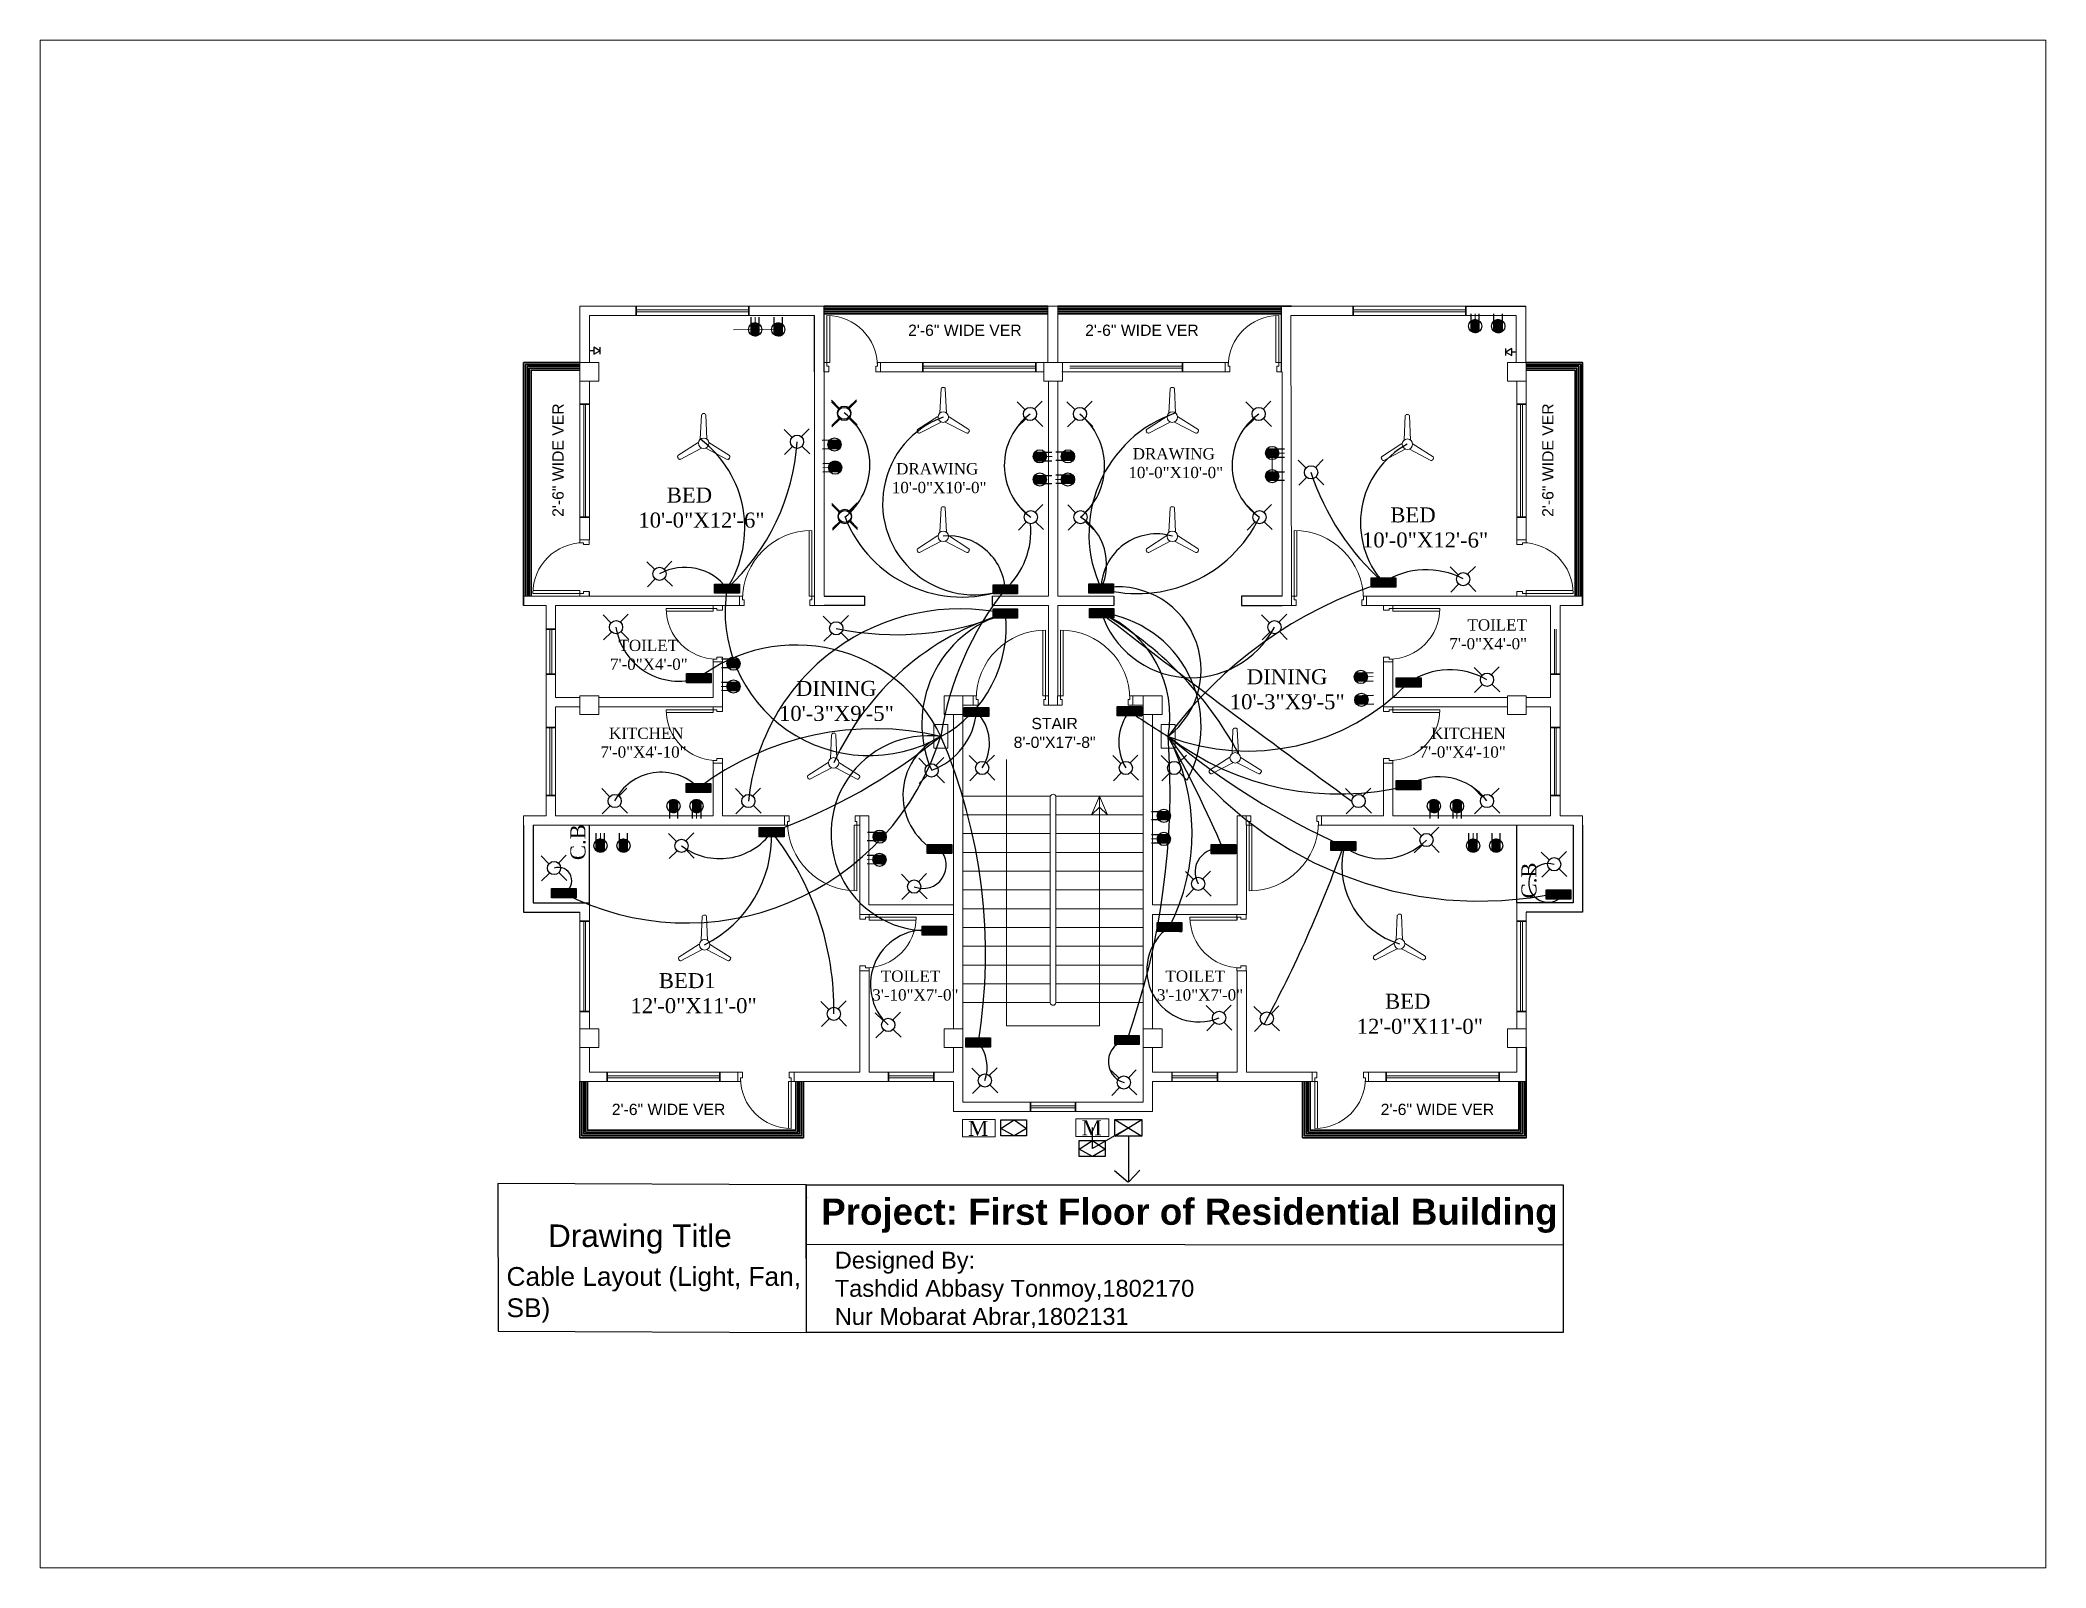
# Paper-space layout 'Layout1' of a CAD drawing. Header units: inches. Extents: x 1.05 to 9.45, y 0.8 to 7.2.
# The model-space entities are those that its viewports show. They can reach past a viewport. Long polylines and large blocks are cut down to what shows.
import ezdxf

# ---------------------------------------------------------------- set-up
doc = ezdxf.new("R2010")
doc.units = ezdxf.units.IN
doc.header["$MEASUREMENT"] = 0
doc.linetypes.add('DASHDOT2', pattern=[0.5, 0.25, -0.125, 0, -0.125])
doc.linetypes.add('HIDDEN', pattern=[0.375, 0.25, -0.125])
for name, color, linetype, lineweight in [('0.3', 193, 'Continuous', 30), ('1.0 AREA', 7, 'Continuous', 5), ('DOOR', 252, 'Continuous', 15), ('FIXT', 1, 'Continuous', 9), ('illustr-TOILET FIXTURE', 204, 'Continuous', 9), ('sajib', 140, 'Continuous', 30), ('WALL', 253, 'Continuous', 35)]:
    doc.layers.add(name, color=color, linetype=linetype, lineweight=lineweight)
for name, color, linetype in [('2-Text', 7, 'Continuous'), ('Electric Conduitt', 100, 'HIDDEN'), ('Electrical', 130, 'Continuous'), ('Layer1', 50, 'Continuous'), ('PDF_0', 7, 'Continuous'), ('PDF_dim', 4, 'Continuous'), ('PDF_Text', 7, 'Continuous')]:
    doc.layers.add(name, color=color, linetype=linetype)
doc.layers.add('Ver', color=7, linetype='Continuous', lineweight=9, true_color=0x2618ec)
doc.styles.add('h6', font='arial.ttf', dxfattribs={"height": 6})
doc.styles.add('PDF Arial', font='arial.ttf')
doc.styles.add('PDF Arial Bold', font='arialbd.ttf')
doc.styles.add('RS4', font='sylfaen.ttf', dxfattribs={"height": 12})
doc.styles.get("Standard").update_dxf_attribs({"font": 'arial.ttf'})

psp = doc.layouts.get("Layout1")

msp = doc.modelspace()

# ---------------------------------------------------------------- texts
at = {"attachment_point": 1}
for s, width, insert, char_height in [('Drawing Title', 135.683, (1607.5, 725.1), 12), ('Cable Layout (Light, Fan, \\PSB)', 190.196, (1585.4, 702.4), 10)]:
    msp.add_mtext_dynamic_manual_height_columns(s, width=width, gutter_width=1, heights=[0], dxfattribs=dict(at, insert=insert, char_height=char_height))
at = {"layer": '0.3', "lineweight": -2, "char_height": 6, "width": 106.787, "attachment_point": 2, "style": 'h6'}
for insert in [(1671.7, 789.4), (2081.2, 789.4)]:
    msp.add_mtext('2\'-6" WIDE VER', dxfattribs=dict(at, insert=insert))
at = {"layer": '2-Text', "lineweight": -2, "char_height": 6, "style": 'h6'}
for s, insert, width, attachment_point in [('2\'-6" WIDE VER', (1829.5, 1204.5), 158.143, 2), ('2\'-6" WIDE VER', (1923.8, 1204.5), 106.787, 2), ('STAIR\\P8\'-0"X17\'-8"', (1877.3, 978.9), 42.068, 8)]:
    msp.add_mtext(s, dxfattribs=dict(at, insert=insert, width=width, attachment_point=attachment_point))
at = {"layer": '2-Text', "lineweight": -2, "char_height": 6, "width": 106.787, "rotation": 90, "style": 'h6'}
for insert, attachment_point in [((1609.8, 1132.3), 2), ((2143.1, 1132.3), 8)]:
    msp.add_mtext('2\'-6" WIDE VER', dxfattribs=dict(at, insert=insert, attachment_point=attachment_point))
at = {"layer": '2-Text', "lineweight": -2, "ltscale": 25, "width": 139.424, "style": 'RS4'}
for s, insert, char_height, attachment_point in [(' DRAWING\\P10\'-0"X10\'-0"', (1916.6, 1138.7), 6, 1), (' DRAWING\\P10\'-0"X10\'-0"', (1790.6, 1130.7), 6, 1), ('     BED\\P10\'-0"X12\'-6"', (1655.6, 1117.7), 8, 1), ('     BED\\P10\'-0"X12\'-6"', (2041, 1107.1), 8, 1), ('  TOILET\\P7\'-0"X4\'-0"', (2128.9, 1047.5), 6, 3), ('  TOILET\\P7\'-0"X4\'-0"', (1640.5, 1036.6), 6, 1), ('   DINING\\P10\'-3"X9\'-5"', (1970.6, 1020.9), 8, 1), ('   DINING\\P10\'-3"X9\'-5"', (1730.5, 1014.7), 8, 1), ('  KITCHEN\\P7\'-0"X4\'-10"', (1635.4, 989.8), 6, 1), ('  KITCHEN\\P7\'-0"X4\'-10"', (2117.6, 989.8), 6, 3), ('     BED1\\P12\'-0"X11\'-0"', (1651.4, 859), 8, 1), ('{\\fTimes New Roman|b0|i0|c0|p18;  TOILET\\P3\'-10"X7\'-0}"', (1780.2, 860.4), 6, 1), ('{\\fTimes New Roman|b0|i0|c0|p18;  TOILET\\P3\'-10"X7\'-0}"', (1931.8, 860.4), 6, 1), ('     BED\\P12\'-0"X11\'-0"', (2038.2, 848), 8, 1), ('     M', (1816.1, 780.3), 8, 1), ('     M', (1876.6, 780.6), 8, 1)]:
    msp.add_mtext(s, dxfattribs=dict(at, insert=insert, char_height=char_height, attachment_point=attachment_point))
at = {"layer": '2-Text', "lineweight": -2, "ltscale": 25, "char_height": 8, "rotation": 90, "style": 'RS4'}
for insert, attachment_point in [((1619.4, 919.2), 1), ((2134.1, 898.8), 7)]:
    msp.add_mtext_dynamic_manual_height_columns('C.B', width=36.091, gutter_width=60, heights=[0], dxfattribs=dict(at, insert=insert, attachment_point=attachment_point))
at = {"layer": 'PDF_Text', "attachment_point": 7}
for s, insert, char_height, style in [('Drawing Title', (1745, 739.3), 0.18, 'PDF Arial'), ('{\\H0.87383x;Project: First Floor of Residential Building}  ', (1753, 720.6), 16.021, 'PDF Arial Bold'), ('Designed By: \\PTashdid Abbasy Tonmoy,1802170 \\PNur Mobarat Abrar,1802131', (1760.2, 669.9), 9, 'PDF Arial')]:
    msp.add_mtext(s, dxfattribs=dict(at, insert=insert, char_height=char_height, style=style))

# ---------------------------------------------------------------- blocks, each defined once
blk = doc.blocks.new('RTRTR')
at = {"layer": 'DOOR'}
for p, q in [((-723.2, 2222.7), (-723.2, 2247.6)), ((-721.7, 2222.7), (-721.7, 2247.7)), ((-721.7, 2222.7), (-723.2, 2222.7))]:
    blk.add_line(p, q, dxfattribs=at)
for points in [[(-750.2, 2222.7), (-748.7, 2222.7), (-748.7, 2220.7), (-747.7, 2220.7), (-747.7, 2217.7), (-750.2, 2217.7)], [(-720.2, 2222.7), (-721.7, 2222.7), (-721.7, 2220.7), (-722.7, 2220.7), (-722.7, 2217.7), (-720.2, 2217.7)]]:
    blk.add_lwpolyline(points, close=True, dxfattribs=at)
blk.add_arc((-721.7, 2220.7), 27, 90, 180, dxfattribs=at)
blk = doc.blocks.new('GDFGD')
at = {"layer": 'DOOR'}
for p, q in [((-3037, 2150.8), (-3037, 2185.8)), ((-3035.5, 2150.8), (-3035.5, 2185.8)), ((-3037, 2150.8), (-3035.5, 2150.8))]:
    blk.add_line(p, q, dxfattribs=at)
for points in [[(-3038.5, 2150.8), (-3037, 2150.8), (-3037, 2148.8), (-3036, 2148.8), (-3036, 2145.8), (-3038.5, 2145.8)], [(-2998.5, 2150.8), (-3000, 2150.8), (-3000, 2148.8), (-3001, 2148.8), (-3001, 2145.8), (-2998.5, 2145.8)]]:
    blk.add_lwpolyline(points, close=True, dxfattribs=at)
blk.add_arc((-3037, 2148.8), 37, 0, 90, dxfattribs=at)
blk = doc.blocks.new('*U49')
at = {"layer": 'Electrical'}
blk.add_line((-2.1, -2.1), (2.1, 2.1), dxfattribs=at)
blk = doc.blocks.new('*U50')
at = {"layer": 'Electrical', "color": 0, "linetype": 'ByBlock', "lineweight": -2, "transparency": 16777216}
for p, rotation in [((326.7, 527.1), 90.00000000000001), ((327, 517.9), 180), ((336.2, 518.2), 270)]:
    blk.add_blockref('*U49', p, dxfattribs=dict(at, rotation=rotation))
blk.add_blockref('*U49', (335.9, 527.4), dxfattribs=at)
blk = doc.blocks.new('*U51')
at = {"layer": 'Electrical'}
blk.add_line((-2.1, -2.1), (2.1, 2.1), dxfattribs=at)
blk = doc.blocks.new('*U52')
at = {"layer": 'Electrical', "color": 0, "linetype": 'ByBlock', "lineweight": -2, "transparency": 16777216}
for p, rotation in [((326.7, 527.1), 90.00000000000001), ((327, 517.9), 180), ((336.2, 518.2), 270)]:
    blk.add_blockref('*U51', p, dxfattribs=dict(at, rotation=rotation))
blk.add_blockref('*U51', (335.9, 527.4), dxfattribs=at)
blk = doc.blocks.new('*U53')
at = {"layer": 'Electrical'}
blk.add_line((-2.1, -2.1), (2.1, 2.1), dxfattribs=at)
blk = doc.blocks.new('*U54')
at = {"layer": 'Electrical', "color": 0, "linetype": 'ByBlock', "lineweight": -2, "transparency": 16777216}
for p, rotation in [((326.7, 527.1), 90.00000000000001), ((327, 517.9), 180), ((336.2, 518.2), 270)]:
    blk.add_blockref('*U53', p, dxfattribs=dict(at, rotation=rotation))
blk.add_blockref('*U53', (335.9, 527.4), dxfattribs=at)
blk = doc.blocks.new('*U55')
at = {"layer": 'Electrical'}
blk.add_line((-2.1, -2.1), (2.1, 2.1), dxfattribs=at)
blk = doc.blocks.new('*U56')
at = {"layer": 'Electrical', "color": 0, "linetype": 'ByBlock', "lineweight": -2, "transparency": 16777216}
for p, rotation in [((326.7, 527.1), 90.00000000000001), ((327, 517.9), 180), ((336.2, 518.2), 270)]:
    blk.add_blockref('*U55', p, dxfattribs=dict(at, rotation=rotation))
blk.add_blockref('*U55', (335.9, 527.4), dxfattribs=at)
blk = doc.blocks.new('*U57')
at = {"layer": 'Electrical'}
blk.add_line((-2.1, -2.1), (2.1, 2.1), dxfattribs=at)
blk = doc.blocks.new('*U58')
at = {"layer": 'Electrical', "color": 0, "linetype": 'ByBlock', "lineweight": -2, "transparency": 16777216}
for p, rotation in [((326.7, 527.1), 90.00000000000001), ((327, 517.9), 180), ((336.2, 518.2), 270)]:
    blk.add_blockref('*U57', p, dxfattribs=dict(at, rotation=rotation))
blk.add_blockref('*U57', (335.9, 527.4), dxfattribs=at)
blk = doc.blocks.new('*U59')
at = {"layer": 'Electrical'}
blk.add_line((-2.1, -2.1), (2.1, 2.1), dxfattribs=at)
blk = doc.blocks.new('*U60')
at = {"layer": 'Electrical', "color": 0, "linetype": 'ByBlock', "lineweight": -2, "transparency": 16777216}
for p, rotation in [((326.7, 527.1), 90.00000000000001), ((327, 517.9), 180), ((336.2, 518.2), 270)]:
    blk.add_blockref('*U59', p, dxfattribs=dict(at, rotation=rotation))
blk.add_blockref('*U59', (335.9, 527.4), dxfattribs=at)
blk = doc.blocks.new('*U61')
at = {"layer": 'Electrical'}
blk.add_line((-2.1, -2.1), (2.1, 2.1), dxfattribs=at)
blk = doc.blocks.new('*U62')
at = {"layer": 'Electrical', "color": 0, "linetype": 'ByBlock', "lineweight": -2, "transparency": 16777216}
for p, rotation in [((326.7, 527.1), 90.00000000000001), ((327, 517.9), 180), ((336.2, 518.2), 270)]:
    blk.add_blockref('*U61', p, dxfattribs=dict(at, rotation=rotation))
blk.add_blockref('*U61', (335.9, 527.4), dxfattribs=at)
blk = doc.blocks.new('*U63')
at = {"layer": 'Electrical'}
blk.add_line((-2.1, -2.1), (2.1, 2.1), dxfattribs=at)
blk = doc.blocks.new('*U64')
at = {"layer": 'Electrical', "color": 0, "linetype": 'ByBlock', "lineweight": -2, "transparency": 16777216}
for p, rotation in [((326.7, 527.1), 90.00000000000001), ((327, 517.9), 180), ((336.2, 518.2), 270)]:
    blk.add_blockref('*U63', p, dxfattribs=dict(at, rotation=rotation))
blk.add_blockref('*U63', (335.9, 527.4), dxfattribs=at)
blk = doc.blocks.new('*U65')
at = {"layer": 'Electrical'}
blk.add_line((-2.1, -2.1), (2.1, 2.1), dxfattribs=at)
blk = doc.blocks.new('*U66')
at = {"layer": 'Electrical', "color": 0, "linetype": 'ByBlock', "lineweight": -2, "transparency": 16777216}
for p, rotation in [((326.7, 527.1), 90.00000000000001), ((327, 517.9), 180), ((336.2, 518.2), 270)]:
    blk.add_blockref('*U65', p, dxfattribs=dict(at, rotation=rotation))
blk.add_blockref('*U65', (335.9, 527.4), dxfattribs=at)
blk = doc.blocks.new('*U67')
at = {"layer": 'Electrical'}
blk.add_line((-2.1, -2.1), (2.1, 2.1), dxfattribs=at)
blk = doc.blocks.new('*U68')
at = {"layer": 'Electrical', "color": 0, "linetype": 'ByBlock', "lineweight": -2, "transparency": 16777216}
for p, rotation in [((326.7, 527.1), 90.00000000000001), ((327, 517.9), 180), ((336.2, 518.2), 270)]:
    blk.add_blockref('*U67', p, dxfattribs=dict(at, rotation=rotation))
blk.add_blockref('*U67', (335.9, 527.4), dxfattribs=at)
blk = doc.blocks.new('*U69')
at = {"layer": 'Electrical'}
blk.add_line((-2.1, -2.1), (2.1, 2.1), dxfattribs=at)
blk = doc.blocks.new('*U70')
at = {"layer": 'Electrical', "color": 0, "linetype": 'ByBlock', "lineweight": -2, "transparency": 16777216}
for p, rotation in [((326.7, 527.1), 90.00000000000001), ((327, 517.9), 180), ((336.2, 518.2), 270)]:
    blk.add_blockref('*U69', p, dxfattribs=dict(at, rotation=rotation))
blk.add_blockref('*U69', (335.9, 527.4), dxfattribs=at)
blk = doc.blocks.new('*U71')
at = {"layer": 'Electrical'}
blk.add_line((-2.1, -2.1), (2.1, 2.1), dxfattribs=at)
blk = doc.blocks.new('*U72')
at = {"layer": 'Electrical', "color": 0, "linetype": 'ByBlock', "lineweight": -2, "transparency": 16777216}
for p, rotation in [((326.7, 527.1), 90.00000000000001), ((327, 517.9), 180), ((336.2, 518.2), 270)]:
    blk.add_blockref('*U71', p, dxfattribs=dict(at, rotation=rotation))
blk.add_blockref('*U71', (335.9, 527.4), dxfattribs=at)
blk = doc.blocks.new('*U73')
at = {"layer": 'Electrical'}
blk.add_line((-2.1, -2.1), (2.1, 2.1), dxfattribs=at)
blk = doc.blocks.new('*U74')
at = {"layer": 'Electrical', "color": 0, "linetype": 'ByBlock', "lineweight": -2, "transparency": 16777216}
for p, rotation in [((326.7, 527.1), 90.00000000000001), ((327, 517.9), 180), ((336.2, 518.2), 270)]:
    blk.add_blockref('*U73', p, dxfattribs=dict(at, rotation=rotation))
blk.add_blockref('*U73', (335.9, 527.4), dxfattribs=at)
blk = doc.blocks.new('*U75')
at = {"layer": 'Electrical'}
blk.add_line((-2.1, -2.1), (2.1, 2.1), dxfattribs=at)
blk = doc.blocks.new('*U76')
at = {"layer": 'Electrical', "color": 0, "linetype": 'ByBlock', "lineweight": -2, "transparency": 16777216}
for p, rotation in [((326.7, 527.1), 90.00000000000001), ((327, 517.9), 180), ((336.2, 518.2), 270)]:
    blk.add_blockref('*U75', p, dxfattribs=dict(at, rotation=rotation))
blk.add_blockref('*U75', (335.9, 527.4), dxfattribs=at)
blk = doc.blocks.new('*U77')
at = {"layer": 'Electrical'}
blk.add_line((-2.1, -2.1), (2.1, 2.1), dxfattribs=at)
blk = doc.blocks.new('*U78')
at = {"layer": 'Electrical', "color": 0, "linetype": 'ByBlock', "lineweight": -2, "transparency": 16777216}
for p, rotation in [((326.7, 527.1), 90.00000000000001), ((327, 517.9), 180), ((336.2, 518.2), 270)]:
    blk.add_blockref('*U77', p, dxfattribs=dict(at, rotation=rotation))
blk.add_blockref('*U77', (335.9, 527.4), dxfattribs=at)
blk = doc.blocks.new('*U79')
at = {"layer": 'Electrical'}
blk.add_line((-2.1, -2.1), (2.1, 2.1), dxfattribs=at)
blk = doc.blocks.new('*U80')
at = {"layer": 'Electrical', "color": 0, "linetype": 'ByBlock', "lineweight": -2, "transparency": 16777216}
for p, rotation in [((326.7, 527.1), 90.00000000000001), ((327, 517.9), 180), ((336.2, 518.2), 270)]:
    blk.add_blockref('*U79', p, dxfattribs=dict(at, rotation=rotation))
blk.add_blockref('*U79', (335.9, 527.4), dxfattribs=at)
blk = doc.blocks.new('*U81')
at = {"layer": 'Electrical'}
blk.add_line((-2.1, -2.1), (2.1, 2.1), dxfattribs=at)
blk = doc.blocks.new('*U82')
at = {"layer": 'Electrical', "color": 0, "linetype": 'ByBlock', "lineweight": -2, "transparency": 16777216}
for p, rotation in [((326.7, 527.1), 90.00000000000001), ((327, 517.9), 180), ((336.2, 518.2), 270)]:
    blk.add_blockref('*U81', p, dxfattribs=dict(at, rotation=rotation))
blk.add_blockref('*U81', (335.9, 527.4), dxfattribs=at)
blk = doc.blocks.new('*U83')
at = {"layer": 'Electrical'}
blk.add_line((-2.1, -2.1), (2.1, 2.1), dxfattribs=at)
blk = doc.blocks.new('*U84')
at = {"layer": 'Electrical', "color": 0, "linetype": 'ByBlock', "lineweight": -2, "transparency": 16777216}
for p, rotation in [((326.7, 527.1), 90.00000000000001), ((327, 517.9), 180), ((336.2, 518.2), 270)]:
    blk.add_blockref('*U83', p, dxfattribs=dict(at, rotation=rotation))
blk.add_blockref('*U83', (335.9, 527.4), dxfattribs=at)
blk = doc.blocks.new('*U85')
at = {"layer": 'Electrical'}
blk.add_line((-2.1, -2.1), (2.1, 2.1), dxfattribs=at)
blk = doc.blocks.new('*U86')
at = {"layer": 'Electrical', "color": 0, "linetype": 'ByBlock', "lineweight": -2, "transparency": 16777216}
for p, rotation in [((326.7, 527.1), 90.00000000000001), ((327, 517.9), 180), ((336.2, 518.2), 270)]:
    blk.add_blockref('*U85', p, dxfattribs=dict(at, rotation=rotation))
blk.add_blockref('*U85', (335.9, 527.4), dxfattribs=at)
blk = doc.blocks.new('*U87')
at = {"layer": 'Electrical'}
blk.add_line((-2.1, -2.1), (2.1, 2.1), dxfattribs=at)
blk = doc.blocks.new('*U88')
at = {"layer": 'Electrical', "color": 0, "linetype": 'ByBlock', "lineweight": -2, "transparency": 16777216}
for p, rotation in [((326.7, 527.1), 90.00000000000001), ((327, 517.9), 180), ((336.2, 518.2), 270)]:
    blk.add_blockref('*U87', p, dxfattribs=dict(at, rotation=rotation))
blk.add_blockref('*U87', (335.9, 527.4), dxfattribs=at)
blk = doc.blocks.new('*U89')
at = {"layer": 'Electrical'}
blk.add_line((-2.1, -2.1), (2.1, 2.1), dxfattribs=at)
blk = doc.blocks.new('*U90')
at = {"layer": 'Electrical', "color": 0, "linetype": 'ByBlock', "lineweight": -2, "transparency": 16777216}
for p, rotation in [((326.7, 527.1), 90.00000000000001), ((327, 517.9), 180), ((336.2, 518.2), 270)]:
    blk.add_blockref('*U89', p, dxfattribs=dict(at, rotation=rotation))
blk.add_blockref('*U89', (335.9, 527.4), dxfattribs=at)
blk = doc.blocks.new('*U91')
at = {"layer": 'Electrical'}
blk.add_line((-2.1, -2.1), (2.1, 2.1), dxfattribs=at)
blk = doc.blocks.new('*U92')
at = {"layer": 'Electrical', "color": 0, "linetype": 'ByBlock', "lineweight": -2, "transparency": 16777216}
for p, rotation in [((326.7, 527.1), 90.00000000000001), ((327, 517.9), 180), ((336.2, 518.2), 270)]:
    blk.add_blockref('*U91', p, dxfattribs=dict(at, rotation=rotation))
blk.add_blockref('*U91', (335.9, 527.4), dxfattribs=at)
blk = doc.blocks.new('*U93')
at = {"layer": 'Electrical'}
blk.add_line((-2.1, -2.1), (2.1, 2.1), dxfattribs=at)
blk = doc.blocks.new('*U94')
at = {"layer": 'Electrical', "color": 0, "linetype": 'ByBlock', "lineweight": -2, "transparency": 16777216}
for p, rotation in [((326.7, 527.1), 90.00000000000001), ((327, 517.9), 180), ((336.2, 518.2), 270)]:
    blk.add_blockref('*U93', p, dxfattribs=dict(at, rotation=rotation))
blk.add_blockref('*U93', (335.9, 527.4), dxfattribs=at)
blk = doc.blocks.new('*U95')
at = {"layer": 'Electrical'}
blk.add_line((-2.1, -2.1), (2.1, 2.1), dxfattribs=at)
blk = doc.blocks.new('*U96')
at = {"layer": 'Electrical', "color": 0, "linetype": 'ByBlock', "lineweight": -2, "transparency": 16777216}
for p, rotation in [((326.7, 527.1), 90.00000000000001), ((327, 517.9), 180), ((336.2, 518.2), 270)]:
    blk.add_blockref('*U95', p, dxfattribs=dict(at, rotation=rotation))
blk.add_blockref('*U95', (335.9, 527.4), dxfattribs=at)
blk = doc.blocks.new('*U97')
at = {"layer": 'Electrical'}
blk.add_line((-2.1, -2.1), (2.1, 2.1), dxfattribs=at)
blk = doc.blocks.new('*U98')
at = {"layer": 'Electrical', "color": 0, "linetype": 'ByBlock', "lineweight": -2, "transparency": 16777216}
for p, rotation in [((326.7, 527.1), 90.00000000000001), ((327, 517.9), 180), ((336.2, 518.2), 270)]:
    blk.add_blockref('*U97', p, dxfattribs=dict(at, rotation=rotation))
blk.add_blockref('*U97', (335.9, 527.4), dxfattribs=at)
blk = doc.blocks.new('*U99')
at = {"layer": 'Electrical'}
blk.add_line((-2.1, -2.1), (2.1, 2.1), dxfattribs=at)
blk = doc.blocks.new('*U100')
at = {"layer": 'Electrical', "color": 0, "linetype": 'ByBlock', "lineweight": -2, "transparency": 16777216}
for p, rotation in [((326.7, 527.1), 90.00000000000001), ((327, 517.9), 180), ((336.2, 518.2), 270)]:
    blk.add_blockref('*U99', p, dxfattribs=dict(at, rotation=rotation))
blk.add_blockref('*U99', (335.9, 527.4), dxfattribs=at)
blk = doc.blocks.new('*U101')
at = {"layer": 'Electrical'}
blk.add_line((-2.1, -2.1), (2.1, 2.1), dxfattribs=at)
blk = doc.blocks.new('*U102')
at = {"layer": 'Electrical', "color": 0, "linetype": 'ByBlock', "lineweight": -2, "transparency": 16777216}
for p, rotation in [((326.7, 527.1), 90.00000000000001), ((327, 517.9), 180), ((336.2, 518.2), 270)]:
    blk.add_blockref('*U101', p, dxfattribs=dict(at, rotation=rotation))
blk.add_blockref('*U101', (335.9, 527.4), dxfattribs=at)
blk = doc.blocks.new('*U103')
at = {"layer": 'Electrical'}
blk.add_line((-2.1, -2.1), (2.1, 2.1), dxfattribs=at)
blk = doc.blocks.new('*U104')
at = {"layer": 'Electrical', "color": 0, "linetype": 'ByBlock', "lineweight": -2, "transparency": 16777216}
for p, rotation in [((326.7, 527.1), 90.00000000000001), ((327, 517.9), 180), ((336.2, 518.2), 270)]:
    blk.add_blockref('*U103', p, dxfattribs=dict(at, rotation=rotation))
blk.add_blockref('*U103', (335.9, 527.4), dxfattribs=at)
blk = doc.blocks.new('*U105')
at = {"layer": 'Electrical'}
blk.add_line((-2.1, -2.1), (2.1, 2.1), dxfattribs=at)
blk = doc.blocks.new('*U106')
at = {"layer": 'Electrical', "color": 0, "linetype": 'ByBlock', "lineweight": -2, "transparency": 16777216}
for p, rotation in [((326.7, 527.1), 90.00000000000001), ((327, 517.9), 180), ((336.2, 518.2), 270)]:
    blk.add_blockref('*U105', p, dxfattribs=dict(at, rotation=rotation))
blk.add_blockref('*U105', (335.9, 527.4), dxfattribs=at)
blk = doc.blocks.new('*U107')
at = {"layer": 'Electrical'}
blk.add_line((-2.1, -2.1), (2.1, 2.1), dxfattribs=at)
blk = doc.blocks.new('*U108')
at = {"layer": 'Electrical', "color": 0, "linetype": 'ByBlock', "lineweight": -2, "transparency": 16777216}
for p, rotation in [((326.7, 527.1), 90.00000000000001), ((327, 517.9), 180), ((336.2, 518.2), 270)]:
    blk.add_blockref('*U107', p, dxfattribs=dict(at, rotation=rotation))
blk.add_blockref('*U107', (335.9, 527.4), dxfattribs=at)
blk = doc.blocks.new('*U109')
at = {"layer": 'Electrical'}
blk.add_line((-2.1, -2.1), (2.1, 2.1), dxfattribs=at)
blk = doc.blocks.new('*U110')
at = {"layer": 'Electrical', "color": 0, "linetype": 'ByBlock', "lineweight": -2, "transparency": 16777216}
for p, rotation in [((326.7, 527.1), 90.00000000000001), ((327, 517.9), 180), ((336.2, 518.2), 270)]:
    blk.add_blockref('*U109', p, dxfattribs=dict(at, rotation=rotation))
blk.add_blockref('*U109', (335.9, 527.4), dxfattribs=at)
blk = doc.blocks.new('*U111')
at = {"layer": 'Electrical'}
blk.add_line((-2.1, -2.1), (2.1, 2.1), dxfattribs=at)
blk = doc.blocks.new('*U112')
at = {"layer": 'Electrical', "color": 0, "linetype": 'ByBlock', "lineweight": -2, "transparency": 16777216}
for p, rotation in [((326.7, 527.1), 90.00000000000001), ((327, 517.9), 180), ((336.2, 518.2), 270)]:
    blk.add_blockref('*U111', p, dxfattribs=dict(at, rotation=rotation))
blk.add_blockref('*U111', (335.9, 527.4), dxfattribs=at)
blk = doc.blocks.new('*U113')
at = {"layer": 'Electrical'}
blk.add_line((-2.1, -2.1), (2.1, 2.1), dxfattribs=at)
blk = doc.blocks.new('*U114')
at = {"layer": 'Electrical', "color": 0, "linetype": 'ByBlock', "lineweight": -2, "transparency": 16777216}
for p, rotation in [((326.7, 527.1), 90.00000000000001), ((327, 517.9), 180), ((336.2, 518.2), 270)]:
    blk.add_blockref('*U113', p, dxfattribs=dict(at, rotation=rotation))
blk.add_blockref('*U113', (335.9, 527.4), dxfattribs=at)
blk = doc.blocks.new('*U115')
at = {"layer": 'Electrical'}
blk.add_line((-2.1, -2.1), (2.1, 2.1), dxfattribs=at)
blk = doc.blocks.new('*U116')
at = {"layer": 'Electrical', "color": 0, "linetype": 'ByBlock', "lineweight": -2, "transparency": 16777216}
for p, rotation in [((326.7, 527.1), 90.00000000000001), ((327, 517.9), 180), ((336.2, 518.2), 270)]:
    blk.add_blockref('*U115', p, dxfattribs=dict(at, rotation=rotation))
blk.add_blockref('*U115', (335.9, 527.4), dxfattribs=at)
blk = doc.blocks.new('*U117')
at = {"layer": 'Electrical'}
blk.add_line((-2.1, -2.1), (2.1, 2.1), dxfattribs=at)
blk = doc.blocks.new('*U118')
at = {"layer": 'Electrical', "color": 0, "linetype": 'ByBlock', "lineweight": -2, "transparency": 16777216}
for p, rotation in [((326.7, 527.1), 90.00000000000001), ((327, 517.9), 180), ((336.2, 518.2), 270)]:
    blk.add_blockref('*U117', p, dxfattribs=dict(at, rotation=rotation))
blk.add_blockref('*U117', (335.9, 527.4), dxfattribs=at)
blk = doc.blocks.new('*U119')
at = {"layer": 'Electrical'}
blk.add_line((-2.1, -2.1), (2.1, 2.1), dxfattribs=at)
blk = doc.blocks.new('*U120')
at = {"layer": 'Electrical', "color": 0, "linetype": 'ByBlock', "lineweight": -2, "transparency": 16777216}
for p, rotation in [((326.7, 527.1), 90.00000000000001), ((327, 517.9), 180), ((336.2, 518.2), 270)]:
    blk.add_blockref('*U119', p, dxfattribs=dict(at, rotation=rotation))
blk.add_blockref('*U119', (335.9, 527.4), dxfattribs=at)
blk = doc.blocks.new('*U121')
at = {"layer": 'Electrical'}
blk.add_line((-2.1, -2.1), (2.1, 2.1), dxfattribs=at)
blk = doc.blocks.new('*U122')
at = {"layer": 'Electrical', "color": 0, "linetype": 'ByBlock', "lineweight": -2, "transparency": 16777216}
for p, rotation in [((326.7, 527.1), 90.00000000000001), ((327, 517.9), 180), ((336.2, 518.2), 270)]:
    blk.add_blockref('*U121', p, dxfattribs=dict(at, rotation=rotation))
blk.add_blockref('*U121', (335.9, 527.4), dxfattribs=at)
blk = doc.blocks.new('*U123')
at = {"layer": 'Electrical'}
blk.add_line((-2.1, -2.1), (2.1, 2.1), dxfattribs=at)
blk = doc.blocks.new('*U124')
at = {"layer": 'Electrical', "color": 0, "linetype": 'ByBlock', "lineweight": -2, "transparency": 16777216}
for p, rotation in [((326.7, 527.1), 90.00000000000001), ((327, 517.9), 180), ((336.2, 518.2), 270)]:
    blk.add_blockref('*U123', p, dxfattribs=dict(at, rotation=rotation))
blk.add_blockref('*U123', (335.9, 527.4), dxfattribs=at)
blk = doc.blocks.new('*U127')
at = {"layer": 'Electrical'}
blk.add_line((-2.1, -2.1), (2.1, 2.1), dxfattribs=at)
blk = doc.blocks.new('*U128')
at = {"layer": 'Electrical', "color": 0, "linetype": 'ByBlock', "lineweight": -2, "transparency": 16777216}
for p, rotation in [((326.7, 527.1), 90.00000000000001), ((327, 517.9), 180), ((336.2, 518.2), 270)]:
    blk.add_blockref('*U127', p, dxfattribs=dict(at, rotation=rotation))
blk.add_blockref('*U127', (335.9, 527.4), dxfattribs=at)

# ---------------------------------------------------------------- hatches: boundary and pattern name
at = {"layer": 'Electrical'}
h = msp.add_hatch(dxfattribs=at)
h.set_pattern_fill('ANSI31', color=256)
h.paths.add_polyline_path([(1720, 1204.7, 0.172491), (1717.8, 1205.5), (1717.8, 1198.4, 0.172491), (1720, 1199.2)])
h.paths.add_polyline_path([(1717.8, 1205.5, 0.172491), (1715.6, 1204.7), (1715.6, 1199.2, 0.172491), (1717.8, 1198.4)])
h.paths.add_polyline_path([(1732.3, 1204.7, 0.35556), (1727.9, 1204.7), (1727.9, 1199.2, 0.35556), (1732.3, 1199.2)])
h.paths.add_polyline_path([(1709, 1013.9), (1703.6, 1013.9, 0.172491), (1702.8, 1011.7), (1709.8, 1011.7, 0.172491)])
h.paths.add_polyline_path([(1709.8, 1011.7), (1702.8, 1011.7, 0.172491), (1703.6, 1009.4), (1709, 1009.4, 0.172491)])
h.paths.add_polyline_path([(1709, 1026.2), (1703.6, 1026.2, 0.172942), (1702.8, 1023.9, 0.172039), (1703.6, 1021.7), (1709, 1021.7, 0.172942), (1709.8, 1023.9, 0.172039)])
h.paths.add_polyline_path([(1635.4, 930.5, 0.172491), (1633.2, 929.7), (1633.2, 924.2, 0.172491), (1635.4, 923.4)])
h.paths.add_polyline_path([(1637.6, 929.7, 0.172491), (1635.4, 930.5), (1635.4, 923.4, 0.172491), (1637.6, 924.2)])
h.paths.add_polyline_path([(1649.9, 929.7, 0.35556), (1645.5, 929.7), (1645.5, 924.2, 0.35556), (1649.9, 924.2)])
h.paths.add_polyline_path([(1763.9, 1128.3, 0.005822), (1763.9, 1128.4), (1756.9, 1128.2, 0.172491), (1757.7, 1126), (1763.2, 1126.2, 0.166501)])
h.paths.add_polyline_path([(1756.9, 1128.3, 0.005822), (1756.9, 1128.2), (1763.9, 1128.4, 0.988423)])
h.paths.add_polyline_path([(1762.8, 1142.9), (1757.3, 1142.8, 0.166501), (1756.6, 1140.6, 0.178492), (1757.4, 1138.3), (1762.9, 1138.4, 0.166501), (1763.6, 1140.6, 0.178492)])
h.paths.add_polyline_path([(1872.1, 1124.2), (1866.6, 1124.2, 0.172657), (1865.9, 1122, 0.172325), (1866.6, 1119.8), (1872.1, 1119.8, 0.172657), (1872.9, 1122, 0.172325)])
h.paths.add_polyline_path([(1872.9, 1134.3), (1865.9, 1134.3, 0.172491), (1866.7, 1132), (1872.1, 1132, 0.172491)])
h.paths.add_polyline_path([(1872.1, 1136.5), (1866.7, 1136.5, 0.172491), (1865.9, 1134.3), (1872.9, 1134.3, 0.172491)])
h.paths.add_polyline_path([(1676.5, 950.7, 0.35556), (1672.1, 950.7), (1672.1, 945.2, 0.35556), (1676.5, 945.2)])
h.paths.add_polyline_path([(1686.6, 951.5, 0.172491), (1684.4, 950.7), (1684.4, 945.2, 0.172491), (1686.6, 944.4)])
h.paths.add_polyline_path([(1688.8, 950.7, 0.172491), (1686.6, 951.5), (1686.6, 944.4, 0.172491), (1688.8, 945.2)])
h.paths.add_polyline_path([(1787.5, 919.4), (1780.4, 919.4, 0.172491), (1781.2, 917.2), (1786.7, 917.1, 0.172491)])
h.paths.add_polyline_path([(1786.7, 921.6), (1781.2, 921.6, 0.172491), (1780.4, 919.4), (1787.5, 919.4, 0.172491)])
h.paths.add_polyline_path([(1787.6, 931.7, 0.169964), (1786.8, 933.9), (1781.4, 933.9, 0.175019), (1780.6, 931.7, 0.169964), (1781.3, 929.5), (1786.8, 929.4, 0.175019)])
h.paths.add_polyline_path([(2114.7, 929.7, 0.35556), (2110.3, 929.7), (2110.3, 924.2, 0.35556), (2114.7, 924.2)])
h.paths.add_polyline_path([(2102.4, 929.7, 0.172491), (2100.2, 930.5), (2100.2, 923.4, 0.172491), (2102.4, 924.2)])
h.paths.add_polyline_path([(2100.2, 930.5, 0.172491), (2098, 929.7), (2098, 924.2, 0.172491), (2100.2, 923.4)])
h.paths.add_polyline_path([(1939, 930.5), (1931.9, 930.5, 0.172491), (1932.7, 928.3), (1938.2, 928.3, 0.172491)])
h.paths.add_polyline_path([(1938.2, 932.7), (1932.7, 932.7, 0.172491), (1931.9, 930.5), (1939, 930.5, 0.172491)])
h.paths.add_polyline_path([(1939, 942.8, 0.172491), (1938.2, 945), (1932.7, 945, 0.172491), (1931.9, 942.8, 0.172491), (1932.7, 940.6), (1938.2, 940.6, 0.172491)])
h.paths.add_polyline_path([(2044.2, 1004.6, 0.179107), (2043.4, 1006.9), (2037.9, 1006.7, 0.165889), (2037.2, 1004.6, 0.179107), (2038, 1002.3), (2043.5, 1002.4, 0.165889)])
h.paths.add_polyline_path([(2043.9, 1016.8, 0.006418), (2043.9, 1016.9), (2036.9, 1016.8, 0.172491), (2037.7, 1014.6), (2043.2, 1014.7, 0.165889)])
h.paths.add_polyline_path([(2043.1, 1019.1), (2037.6, 1019, 0.165889), (2036.9, 1016.8, 0.006418), (2036.9, 1016.8), (2043.9, 1016.9, 0.172491)])
h.paths.add_polyline_path([(2101.3, 1207.2, 0.172491), (2099.1, 1206.4), (2099.1, 1200.9, 0.172491), (2101.3, 1200.2)])
h.paths.add_polyline_path([(2103.5, 1206.4, 0.172491), (2101.3, 1207.2), (2101.3, 1200.2, 0.172491), (2103.5, 1200.9)])
h.paths.add_polyline_path([(2115.8, 1206.4, 0.35556), (2111.3, 1206.4), (2111.3, 1200.9, 0.35556), (2115.8, 1200.9)])
h = msp.add_hatch(dxfattribs=at)
h.set_pattern_fill('ANSI31', color=256)
h.paths.add_polyline_path([(1887.1, 1136.5), (1881.7, 1136.5, 0.172491), (1880.9, 1134.3, 0.172491), (1881.7, 1132.1), (1887.1, 1132.1, 0.172491), (1887.9, 1134.3, 0.172491)])
h.paths.add_polyline_path([(1887.1, 1124.3), (1881.7, 1124.3, 0.172491), (1880.9, 1122), (1887.9, 1122, 0.172491)])
h.paths.add_polyline_path([(1887.9, 1122), (1880.9, 1122, 0.172491), (1881.7, 1119.8), (1887.1, 1119.8, 0.172491)])
h.paths.add_polyline_path([(1995.9, 1138.3), (1990.5, 1138.3, 0.172491), (1989.7, 1136.1), (1996.7, 1136.1, 0.172491)])
h.paths.add_polyline_path([(1996.7, 1136.1), (1989.7, 1136.1, 0.172491), (1990.5, 1133.8), (1995.9, 1133.8, 0.172491)])
h.paths.add_polyline_path([(1995.9, 1126), (1990.5, 1126, 0.172491), (1989.7, 1123.8, 0.172491), (1990.5, 1121.6), (1995.9, 1121.6, 0.172491), (1996.7, 1123.8, 0.172491)])
h = msp.add_hatch(dxfattribs=at)
h.set_pattern_fill('ANSI31', color=256)
h.set_pattern_definition([(45, (366.70776, 3.36788), (-0.088388348, 0.088388348), [])])
h.paths.add_polyline_path([(2059, 1069.6), (2045.9, 1069.6), (2045.9, 1064.7), (2059, 1064.7)])
h = msp.add_hatch(dxfattribs=at)
h.set_pattern_fill('ANSI31', color=256)
h.set_pattern_definition([(45, (17.07687, 0.14629), (-0.088388348, 0.088388348), [])])
h.paths.add_polyline_path([(1709.4, 1066.3), (1696.2, 1066.3), (1696.2, 1061.5), (1709.4, 1061.5)])
h = msp.add_hatch(dxfattribs=at)
h.set_pattern_fill('ANSI31', color=256)
h.set_pattern_definition([(45, (165.29419, -0.31534), (-0.088388348, 0.088388348), [])])
h.paths.add_polyline_path([(1857.6, 1065.9), (1844.5, 1065.9), (1844.5, 1061), (1857.6, 1061)])
h = msp.add_hatch(dxfattribs=at)
h.set_pattern_fill('ANSI31', color=256)
h.set_pattern_definition([(45, (216.38948, 0.16922), (-0.088388348, 0.088388348), [])])
h.paths.add_polyline_path([(1908.7, 1066.4), (1895.6, 1066.4), (1895.6, 1061.5), (1908.7, 1061.5)])
h = msp.add_hatch(dxfattribs=at)
h.set_pattern_fill('ANSI31', color=256)
h.set_pattern_definition([(45, (165.29419, -13.20028), (-0.088388348, 0.088388348), [])])
h.paths.add_polyline_path([(1857.6, 1053), (1844.5, 1053), (1844.5, 1048.1), (1857.6, 1048.1)])
h = msp.add_hatch(dxfattribs=at)
h.set_pattern_fill('ANSI31', color=256)
h.set_pattern_definition([(45, (216.62338, -13.03015), (-0.088388348, 0.088388348), [])])
h.paths.add_polyline_path([(1908.9, 1053.2), (1895.8, 1053.2), (1895.8, 1048.3), (1908.9, 1048.3)])
h = msp.add_hatch(dxfattribs=at)
h.set_pattern_fill('ANSI31', color=256)
h.set_pattern_definition([(45, (2.00325, -47.61438), (-0.088388348, 0.088388348), [])])
h.paths.add_polyline_path([(1694.3, 1018.6), (1681.2, 1018.6), (1681.2, 1013.7), (1694.3, 1013.7)])
h = msp.add_hatch(dxfattribs=at)
h.set_pattern_fill('ANSI31', color=256)
h.set_pattern_definition([(45, (380.15911, -49.92871), (-0.088388348, 0.088388348), [])])
h.paths.add_polyline_path([(2072.5, 1016.3), (2059.3, 1016.3), (2059.3, 1011.4), (2072.5, 1011.4)])
h = msp.add_hatch(dxfattribs=at)
h.set_pattern_fill('ANSI31', color=256)
h.set_pattern_definition([(45, (150.02957, -65.63126), (-0.088388348, 0.088388348), [])])
h.paths.add_polyline_path([(1842.3, 1000.6), (1829.2, 1000.6), (1829.2, 995.7), (1842.3, 995.7)])
h = msp.add_hatch(dxfattribs=at)
h.set_pattern_fill('ANSI31', color=256)
h.set_pattern_definition([(45, (231.42986, -65.19638), (-0.088388348, 0.088388348), [])])
h.paths.add_polyline_path([(1923.7, 1001), (1910.6, 1001), (1910.6, 996.1), (1923.7, 996.1)])
h = msp.add_hatch(dxfattribs=at)
h.set_pattern_fill('ANSI31', color=256)
h.set_pattern_definition([(45, (380.13119, -104.63006), (-0.088388348, 0.088388348), [])])
h.paths.add_polyline_path([(2072.4, 961.6), (2059.3, 961.6), (2059.3, 956.7), (2072.4, 956.7)])
h = msp.add_hatch(dxfattribs=at)
h.set_pattern_fill('ANSI31', color=256)
h.set_pattern_definition([(45, (1.8625, -106.14236), (-0.088388348, 0.088388348), [])])
h.paths.add_polyline_path([(1694.2, 960), (1681, 960), (1681, 955.2), (1694.2, 955.2)])
h = msp.add_hatch(dxfattribs=at)
h.set_pattern_fill('ANSI31', color=256)
h.set_pattern_definition([(45, (40.8692, -129.63286), (-0.088388348, 0.088388348), [])])
h.paths.add_polyline_path([(1733.2, 936.6), (1720, 936.6), (1720, 931.7), (1733.2, 931.7)])
h = msp.add_hatch(dxfattribs=at)
h.set_pattern_fill('ANSI31', color=256)
h.set_pattern_definition([(45, (130.32389, -138.57858), (-0.088388348, 0.088388348), [])])
h.paths.add_polyline_path([(1822.6, 927.6), (1809.5, 927.6), (1809.5, 922.8), (1822.6, 922.8)])
h = msp.add_hatch(dxfattribs=at)
h.set_pattern_fill('ANSI31', color=256)
h.set_pattern_definition([(45, (281.46807, -138.72446), (-0.088388348, 0.088388348), [])])
h.paths.add_polyline_path([(1973.8, 927.5), (1960.6, 927.5), (1960.6, 922.6), (1973.8, 922.6)])
h = msp.add_hatch(dxfattribs=at)
h.set_pattern_fill('ANSI31', color=256)
h.set_pattern_definition([(45, (345.36387, -137.06251), (-0.088388348, 0.088388348), [])])
h.paths.add_polyline_path([(2037.7, 929.1), (2024.5, 929.1), (2024.5, 924.3), (2037.7, 924.3)])
h = msp.add_hatch(dxfattribs=at)
h.set_pattern_fill('ANSI31', color=256)
h.set_pattern_definition([(45, (-69.87974, -162.11174), (-0.088388348, 0.088388348), [])])
h.paths.add_polyline_path([(1622.4, 904.1), (1609.3, 904.1), (1609.3, 899.2), (1622.4, 899.2)])
h = msp.add_hatch(dxfattribs=at)
h.set_pattern_fill('ANSI31', color=256)
h.set_pattern_definition([(45, (459.94907, -162.91697), (-0.088388348, 0.088388348), [])])
h.paths.add_polyline_path([(2152.3, 903.3), (2139.1, 903.3), (2139.1, 898.4), (2152.3, 898.4)])
h = msp.add_hatch(dxfattribs=at)
h.set_pattern_fill('ANSI31', color=256)
h.set_pattern_definition([(45, (127.50838, -182.1579), (-0.088388348, 0.088388348), [])])
h.paths.add_polyline_path([(1819.8, 884), (1806.7, 884), (1806.7, 879.2), (1819.8, 879.2)])
h = msp.add_hatch(dxfattribs=at)
h.set_pattern_fill('ANSI31', color=256)
h.set_pattern_definition([(45, (252.7519, -180.19455), (-0.088388348, 0.088388348), [])])
h.paths.add_polyline_path([(1945.1, 886), (1931.9, 886), (1931.9, 881.1), (1945.1, 881.1)])
h = msp.add_hatch(dxfattribs=at)
h.set_pattern_fill('ANSI31', color=256)
h.set_pattern_definition([(45, (150.92321, -241.708), (-0.088388348, 0.088388348), [])])
h.paths.add_polyline_path([(1843.2, 824.5), (1830.1, 824.5), (1830.1, 819.6), (1843.2, 819.6)])
h = msp.add_hatch(dxfattribs=at)
h.set_pattern_fill('ANSI31', color=256)
h.set_pattern_definition([(45, (230.10464, -240.48266), (-0.088388348, 0.088388348), [])])
h.paths.add_polyline_path([(1922.4, 825.7), (1909.3, 825.7), (1909.3, 820.9), (1922.4, 820.9)])
at = {"layer": 'FIXT', "true_color": 0xadddf7}
h = msp.add_hatch(dxfattribs=at)
h.set_pattern_fill('ANSI31', color=141)
h.paths.add_polyline_path([(2093.8, 950.7, 0.172491), (2091.6, 951.5), (2091.6, 944.4, 0.172491), (2093.8, 945.2)])
h.paths.add_polyline_path([(2091.6, 951.5, 0.172491), (2089.4, 950.7), (2089.4, 945.2, 0.172491), (2091.6, 944.4)])
h.paths.add_polyline_path([(2072.4, 961.6), (2059.3, 961.6), (2059.3, 956.7), (2072.4, 956.7)])
at = {"layer": 'FIXT'}
h = msp.add_hatch(dxfattribs=at)
h.set_pattern_fill('ANSI31', color=4)
h.paths.add_polyline_path([(2081.6, 950.7, 0.35556), (2077.1, 950.7), (2077.1, 945.2, 0.35556), (2081.6, 945.2)])

# ---------------------------------------------------------------- linework, layer by layer
for p, q in [((1631.9, 1190.5), (1629.8, 1190.5)), ((1635, 1192.5), (1635, 1188.7)), ((2117.7, 1188), (2117.7, 1191.8)), ((2120.8, 1190), (2122.9, 1190))]:
    msp.add_line(p, q)
for points in [[(1635, 1190.6), (1631.9, 1192.4), (1631.9, 1188.8)], [(2117.7, 1189.9), (2120.8, 1188.1), (2120.8, 1191.7)], [(1745, 746.2), (1580.8, 747), (1580.9, 668.3), (1745.1, 667.5)]]:
    msp.add_lwpolyline(points, close=True)
at = {"layer": '1.0 AREA'}
for points in [[(1813, 991.4), (1820.5, 991.4), (1820.5, 978.9), (1813, 978.9)], [(1934, 991.4), (1941.5, 991.4), (1941.5, 978.9), (1934, 978.9)], [(1828.2, 781.1), (1845.6, 781.1), (1845.6, 771.7), (1828.2, 771.7)], [(1888.6, 781.4), (1906.1, 781.4), (1906.1, 771.9), (1888.6, 771.9)]]:
    msp.add_lwpolyline(points, close=True, dxfattribs=at)
at = {"layer": 'Electric Conduitt'}
for p, q in [((1897.4, 765.5), (1897.4, 776.7)), ((1916.6, 776.6), (1897.4, 765.5))]:
    msp.add_line(p, q, dxfattribs=at)
for centre, radius, start, end in [((1778.5, 1051.6), 76.7, 170.7405, 299.9344), ((1980.9, 960), 166.1, 141.5002, 171.292), ((1911, 1020.5), 44.3, 307.1483, 101.5237), ((2121.4, 849.5), 228.3, 107.5762, 143.5439), ((1785.5, 1043.2), 66, 298.2703, 6.3792), ((1879.3, 996), 59.4, 349.51, 67.2039), ((1739.7, 948.6), 85.2, 25.378, 127.5906), ((1980.1, 1096.3), 119, 249.1311, 316.109), ((1799.1, 1001.6), 36.8, 290.1135, 354.6676), ((2116.4, 1281.8), 346.3, 234.8718, 238.9401), ((1681.3, 1027.5), 141.8, 242.4994, 342.6432), ((1781.4, 834.1), 155.1, 76.8478, 127.2191), ((1624.1, 1220.4), 304, 289.7096, 309.3192), ((1810.2, 933.5), 52, 82.8086, 273.3447), ((1830.8, 953.8), 34.3, 114.1214, 244.6636), ((1545.6, 869.2), 294.9, 350.7937, 23.1459), ((1539.5, 956.7), 399.3, 340.4859, 4.091), ((1289.8, 630.4), 738.7, 23.503, 28.696), ((1839.8, 933.7), 110.7, 333.093, 27.7296), ((2028.5, 1103.4), 149, 232.5097, 284.5346), ((2191.3, 1286.4), 393.7, 229.9081, 245.9871), ((2104.1, 1098.6), 201.3, 214.3096, 281.86)]:
    msp.add_arc(centre, radius, start, end, dxfattribs=at)
at = {"layer": 'Electrical'}
for p, q in [((1715.6, 1199.2), (1715.6, 1208.5)), ((1720, 1199.2), (1720, 1208.5)), ((1727.9, 1199.2), (1727.9, 1208.5)), ((1732.3, 1199.2), (1732.3, 1208.5)), ((2099.1, 1200.9), (2099.1, 1210.2)), ((2103.5, 1200.9), (2103.5, 1210.2)), ((2111.3, 1200.9), (2111.3, 1210.2)), ((2115.8, 1200.9), (2115.8, 1210.2)), ((1762.8, 1142.9), (1753.5, 1142.7)), ((1762.9, 1138.4), (1753.6, 1138.2)), ((1866.7, 1136.5), (1875.9, 1136.5)), ((1887.1, 1136.5), (1877.9, 1136.5)), ((1990.5, 1138.3), (1999.7, 1138.3)), ((1990.5, 1133.8), (1999.7, 1133.8)), ((1763.1, 1130.6), (1753.8, 1130.4)), ((1763.2, 1126.2), (1753.9, 1125.9)), ((1866.6, 1124.2), (1875.9, 1124.2)), ((1866.7, 1132), (1875.9, 1132)), ((1887.1, 1132.1), (1877.9, 1132.1)), ((1887.1, 1124.3), (1877.9, 1124.3)), ((1990.5, 1126), (1999.7, 1126)), ((1866.6, 1119.8), (1875.9, 1119.8)), ((1887.1, 1119.8), (1877.9, 1119.8)), ((1990.5, 1121.6), (1999.7, 1121.6)), ((1709, 1026.2), (1699.8, 1026.2)), ((1709, 1021.7), (1699.8, 1021.7)), ((2037.6, 1019), (2046.9, 1019.2)), ((1709, 1013.9), (1699.8, 1013.9)), ((1709, 1009.4), (1699.8, 1009.5)), ((2037.7, 1014.6), (2047, 1014.8)), ((2037.9, 1006.7), (2047.2, 1007)), ((2038, 1002.3), (2047.3, 1002.5)), ((1672.1, 950.7), (1672.1, 941.4)), ((1676.5, 950.7), (1676.5, 941.4)), ((1684.4, 950.7), (1684.3, 941.4)), ((1688.8, 950.7), (1688.8, 941.4)), ((1938.2, 945), (1928.9, 945)), ((1938.2, 940.6), (1928.9, 940.6)), ((2077.1, 950.7), (2077.1, 941.4)), ((2081.6, 950.7), (2081.6, 941.4)), ((2089.4, 950.7), (2089.4, 941.4)), ((2093.8, 950.7), (2093.8, 941.4)), ((1633.2, 924.2), (1633.2, 933.5)), ((1637.6, 924.2), (1637.6, 933.5)), ((1645.5, 924.2), (1645.5, 933.5)), ((1649.9, 924.2), (1649.9, 933.5)), ((1786.8, 929.4), (1777.5, 929.5)), ((1786.8, 933.9), (1777.6, 934)), ((1938.2, 932.7), (1928.9, 932.7)), ((2098, 924.2), (2098, 933.5)), ((2102.4, 924.2), (2102.4, 933.5)), ((2110.3, 924.2), (2110.3, 933.5)), ((2114.7, 924.2), (2114.7, 933.5)), ((1786.7, 921.6), (1777.5, 921.7)), ((1938.2, 928.3), (1928.9, 928.3)), ((1786.7, 917.1), (1777.4, 917.2))]:
    msp.add_line(p, q, dxfattribs=at)
for points in [[(2045.9, 1069.6), (2059, 1069.6), (2059, 1064.7), (2045.9, 1064.7)], [(1696.2, 1066.3), (1709.4, 1066.3), (1709.4, 1061.5), (1696.2, 1061.5)], [(1844.5, 1065.9), (1857.6, 1065.9), (1857.6, 1061), (1844.5, 1061)], [(1895.6, 1066.4), (1908.7, 1066.4), (1908.7, 1061.5), (1895.6, 1061.5)], [(1844.5, 1053), (1857.6, 1053), (1857.6, 1048.1), (1844.5, 1048.1)], [(1895.8, 1053.2), (1908.9, 1053.2), (1908.9, 1048.3), (1895.8, 1048.3)], [(1681.2, 1018.6), (1694.3, 1018.6), (1694.3, 1013.7), (1681.2, 1013.7)], [(2059.3, 1016.3), (2072.5, 1016.3), (2072.5, 1011.4), (2059.3, 1011.4)], [(1829.2, 1000.6), (1842.3, 1000.6), (1842.3, 995.7), (1829.2, 995.7)], [(1910.6, 1001), (1923.7, 1001), (1923.7, 996.1), (1910.6, 996.1)], [(2059.3, 961.6), (2072.4, 961.6), (2072.4, 956.7), (2059.3, 956.7)], [(1681, 960.1), (1694.2, 960.1), (1694.2, 955.2), (1681, 955.2)], [(1720, 936.6), (1733.2, 936.6), (1733.2, 931.7), (1720, 931.7)], [(1809.5, 927.6), (1822.6, 927.6), (1822.6, 922.8), (1809.5, 922.8)], [(1960.6, 927.5), (1973.8, 927.5), (1973.8, 922.6), (1960.6, 922.6)], [(2024.5, 929.1), (2037.7, 929.1), (2037.7, 924.3), (2024.5, 924.3)], [(1609.3, 904.1), (1622.4, 904.1), (1622.4, 899.2), (1609.3, 899.2)], [(2139.1, 903.3), (2152.3, 903.3), (2152.3, 898.4), (2139.1, 898.4)], [(1806.7, 884), (1819.8, 884), (1819.8, 879.2), (1806.7, 879.2)], [(1931.9, 886), (1945.1, 886), (1945.1, 881.2), (1931.9, 881.2)], [(1830.1, 824.5), (1843.2, 824.5), (1843.2, 819.6), (1830.1, 819.6)], [(1909.3, 825.7), (1922.4, 825.7), (1922.4, 820.9), (1909.3, 820.9)]]:
    msp.add_lwpolyline(points, close=True, dxfattribs=at)
for centre in [(2101.3, 1203.7), (2113.6, 1203.7), (1717.8, 1201.9), (1730.1, 1201.9), (1765.2, 1157.6), (1765.2, 1156.9), (1864.2, 1156.9), (1890.8, 1156.9), (1986, 1156.9), (1740.1, 1142.1), (1760.1, 1140.6), (1869.4, 1134.3), (1884.4, 1134.3), (1993.2, 1136.1), (1760.4, 1128.3), (1869.4, 1122), (1884.4, 1122), (1993.2, 1123.8), (2013.9, 1125.8), (1765.6, 1102.6), (1765.6, 1101.9), (1864.6, 1101.9), (1891.1, 1101.9), (1986.4, 1101.9), (1666.9, 1071.7), (2094.9, 1068.9), (1643.7, 1043.3), (1761, 1042.7), (1994.4, 1043.3), (1706.3, 1023.9), (1706.3, 1011.7), (2040.4, 1016.8), (2107.6, 1015.3), (2040.7, 1004.6), (1811.8, 967), (1838.7, 968.3), (1915.2, 968.3), (1941, 968.3), (1643, 950.7), (1674.3, 948), (1686.6, 948), (1714.2, 950.7), (2039.2, 950.7), (2079.3, 948), (2091.6, 948), (2107.6, 950.7), (1935.5, 942.8), (1635.4, 926.9), (1647.7, 926.9), (1678.6, 926.8), (1678.6, 926.8), (1784.1, 931.7), (1935.5, 930.5), (2075.4, 929.9), (2100.2, 926.9), (2112.5, 926.9), (1784, 919.4), (2143.4, 917), (1610.7, 915), (1802.5, 905.1), (1953.8, 906.6), (1759.7, 837.3), (1788.7, 831.4), (1964.9, 835.2), (1990.3, 834.8), (1840.1, 801.8), (1914.2, 800.7)]:
    msp.add_circle(centre, 3.52, dxfattribs=at)
at = {"layer": 'FIXT'}
for p, q in [((1717.8, 1198.4), (1717.8, 1208.5)), ((2101.3, 1200.2), (2101.3, 1210.3)), ((1706.3, 1201.7), (1730.1, 1201.9)), ((1865.9, 1134.3), (1876, 1134.3)), ((1989.7, 1136.1), (1999.8, 1136.1)), ((1993.2, 1123.8), (1993.2, 1136.1)), ((1763.9, 1128.4), (1753.8, 1128.2)), ((1887.9, 1122), (1877.8, 1122)), ((2036.9, 1016.8), (2047, 1017)), ((1709.8, 1011.7), (1699.7, 1011.7)), ((1686.6, 951.5), (1686.6, 941.4)), ((2091.6, 951.5), (2091.6, 941.4)), ((1635.4, 923.4), (1635.4, 933.5)), ((1939, 930.5), (1928.9, 930.5)), ((2100.2, 923.4), (2100.2, 933.5)), ((1787.5, 919.4), (1777.4, 919.5)), ((1787.4, 918.9), (1784, 919.4))]:
    msp.add_line(p, q, dxfattribs=at)
at = {"layer": 'illustr-TOILET FIXTURE', "linetype": 'ByBlock'}
for p, q in [((1654.5, 1214.3), (1714.5, 1214.3)), ((1654.5, 1214.3), (1714.5, 1214.3)), ((1654.5, 1212.3), (1714.5, 1212.3)), ((1654.5, 1212.3), (1714.5, 1212.3)), ((1654.5, 1211.3), (1714.5, 1211.3)), ((1654.5, 1211.3), (1714.5, 1211.3)), ((1654.5, 1209.3), (1714.5, 1209.3)), ((1654.5, 1209.3), (1714.5, 1209.3)), ((2096.3, 1214.3), (2036.3, 1214.3)), ((2096.3, 1214.3), (2036.3, 1214.3)), ((2096.3, 1212.3), (2036.3, 1212.3)), ((2096.3, 1212.3), (2036.3, 1212.3)), ((2096.3, 1211.3), (2036.3, 1211.3)), ((2096.3, 1211.3), (2036.3, 1211.3)), ((2096.3, 1209.3), (2036.3, 1209.3)), ((2096.3, 1209.3), (2036.3, 1209.3)), ((1807.3, 1184.3), (1867.3, 1184.3)), ((1807.3, 1184.3), (1867.3, 1184.3)), ((1807.3, 1182.3), (1867.3, 1182.3)), ((1807.3, 1182.3), (1867.3, 1182.3)), ((1807.3, 1181.3), (1867.3, 1181.3)), ((1807.3, 1181.3), (1867.3, 1181.3)), ((1807.3, 1179.3), (1867.3, 1179.3)), ((1807.3, 1179.3), (1867.3, 1179.3)), ((1945.4, 1184.3), (1885.4, 1184.3)), ((1945.4, 1184.3), (1885.4, 1184.3)), ((1945.4, 1182.3), (1885.4, 1182.3)), ((1945.4, 1182.3), (1885.4, 1182.3)), ((1945.4, 1181.3), (1885.4, 1181.3)), ((1945.4, 1181.3), (1885.4, 1181.3)), ((1945.4, 1179.3), (1885.4, 1179.3)), ((1945.4, 1179.3), (1885.4, 1179.3)), ((1624.5, 1162), (1624.5, 1102)), ((1624.5, 1162), (1624.5, 1102)), ((1626.5, 1162), (1626.5, 1102)), ((1626.5, 1162), (1626.5, 1102)), ((1627.5, 1162), (1627.5, 1102)), ((1627.5, 1162), (1627.5, 1102)), ((1629.5, 1162), (1629.5, 1102)), ((1629.5, 1162), (1629.5, 1102)), ((2123.5, 1162), (2123.5, 1102)), ((2123.5, 1162), (2123.5, 1102)), ((2125.5, 1162), (2125.5, 1102)), ((2125.5, 1162), (2125.5, 1102)), ((2126.5, 1162), (2126.5, 1102)), ((2126.5, 1162), (2126.5, 1102)), ((2128.5, 1162), (2128.5, 1102)), ((2128.5, 1162), (2128.5, 1102)), ((1606.5, 1018.3), (1606.5, 1042.3)), ((1606.5, 1018.3), (1606.5, 1042.3)), ((1608.5, 1018.3), (1608.5, 1042.3)), ((1608.5, 1018.3), (1608.5, 1042.3)), ((1609.5, 1018.3), (1609.5, 1042.3)), ((1609.5, 1018.3), (1609.5, 1042.3)), ((1611.5, 1018.3), (1611.5, 1042.3)), ((1611.5, 1018.3), (1611.5, 1042.3)), ((2141.5, 1018.3), (2141.5, 1042.3)), ((2141.5, 1018.3), (2141.5, 1042.3)), ((2143.5, 1018.3), (2143.5, 1042.3)), ((2143.5, 1018.3), (2143.5, 1042.3)), ((2144.5, 1018.3), (2144.5, 1042.3)), ((2144.5, 1018.3), (2144.5, 1042.3)), ((2146.5, 1018.3), (2146.5, 1042.3)), ((2146.5, 1018.3), (2146.5, 1042.3)), ((1606.5, 953.8), (1606.5, 989.8)), ((1606.5, 953.8), (1606.5, 989.8)), ((1608.5, 953.8), (1608.5, 989.8)), ((1608.5, 953.8), (1608.5, 989.8)), ((1609.5, 953.8), (1609.5, 989.8)), ((1609.5, 953.8), (1609.5, 989.8)), ((1611.5, 953.8), (1611.5, 989.8)), ((1611.5, 953.8), (1611.5, 989.8)), ((2141.5, 953.8), (2141.5, 989.8)), ((2141.5, 953.8), (2141.5, 989.8)), ((2143.5, 953.8), (2143.5, 989.8)), ((2143.5, 953.8), (2143.5, 989.8)), ((2144.5, 953.8), (2144.5, 989.8)), ((2144.5, 953.8), (2144.5, 989.8)), ((2146.5, 953.8), (2146.5, 989.8)), ((2146.5, 953.8), (2146.5, 989.8)), ((1624.5, 886.5), (1624.5, 838.5)), ((1624.5, 886.5), (1624.5, 838.5)), ((1626.5, 886.5), (1626.5, 838.5)), ((1626.5, 886.5), (1626.5, 838.5)), ((1627.5, 886.5), (1627.5, 838.5)), ((1627.5, 886.5), (1627.5, 838.5)), ((1629.5, 886.5), (1629.5, 838.5)), ((1629.5, 886.5), (1629.5, 838.5)), ((2123.5, 886.5), (2123.5, 838.5)), ((2123.5, 886.5), (2123.5, 838.5)), ((2125.5, 886.5), (2125.5, 838.5)), ((2125.5, 886.5), (2125.5, 838.5)), ((2126.5, 886.5), (2126.5, 838.5)), ((2126.5, 886.5), (2126.5, 838.5)), ((2128.5, 886.5), (2128.5, 838.5)), ((2128.5, 886.5), (2128.5, 838.5)), ((1639, 806.3), (1699, 806.3)), ((1639, 806.3), (1699, 806.3)), ((1639, 804.3), (1699, 804.3)), ((1639, 804.3), (1699, 804.3)), ((1639, 803.3), (1699, 803.3)), ((1639, 803.3), (1699, 803.3)), ((1639, 801.3), (1699, 801.3)), ((1639, 801.3), (1699, 801.3)), ((1789, 806.3), (1813, 806.3)), ((1789, 806.3), (1813, 806.3)), ((1789, 804.3), (1813, 804.3)), ((1789, 804.3), (1813, 804.3)), ((1789, 803.3), (1813, 803.3)), ((1789, 803.3), (1813, 803.3)), ((1789, 801.3), (1813, 801.3)), ((1789, 801.3), (1813, 801.3)), ((1964, 806.3), (1940, 806.3)), ((1964, 806.3), (1940, 806.3)), ((1964, 804.3), (1940, 804.3)), ((1964, 804.3), (1940, 804.3)), ((1964, 803.3), (1940, 803.3)), ((1964, 803.3), (1940, 803.3)), ((1964, 801.3), (1940, 801.3)), ((1964, 801.3), (1940, 801.3)), ((2113.9, 806.3), (2053.9, 806.3)), ((2113.9, 806.3), (2053.9, 806.3)), ((2113.9, 804.3), (2053.9, 804.3)), ((2113.9, 804.3), (2053.9, 804.3)), ((2113.9, 803.3), (2053.9, 803.3)), ((2113.9, 803.3), (2053.9, 803.3)), ((2113.9, 801.3), (2053.9, 801.3)), ((2113.9, 801.3), (2053.9, 801.3)), ((1864.5, 790.3), (1888.5, 790.3)), ((1864.5, 790.3), (1888.5, 790.3)), ((1864.5, 788.3), (1888.5, 788.3)), ((1864.5, 788.3), (1888.5, 788.3)), ((1864.5, 787.3), (1888.5, 787.3)), ((1864.5, 787.3), (1888.5, 787.3)), ((1864.5, 785.3), (1888.5, 785.3)), ((1864.5, 785.3), (1888.5, 785.3))]:
    msp.add_line(p, q, dxfattribs=at)
at = {"layer": 'Layer1', "lineweight": 40}
msp.add_line((1753.3, 739.9), (1753.3, 739.9), dxfattribs=at)
at = {"layer": 'Layer1'}
for centre, radius, start, end in [((1743.5, 1129.6), 35.4, 308.5343, 52.2306), ((1834.5, 1109.3), 48.8, 109.7189, 289.8567), ((1884.6, 1129.5), 34.1, 126.6566, 234.1186), ((1868.3, 1129.2), 35.6, 309.8376, 50.9377), ((1963.7, 1093), 68.1, 108.9025, 205.2676), ((2005.2, 1129.5), 33.4, 125.0099, 235.7654), ((1653.1, 1096.1), 59.2, 327.0511, 53.1329), ((1623.8, 1149.6), 116.6, 312.6942, 356.3311), ((2087.8, 1098.9), 47.6, 118.4162, 221.9117), ((2140.7, 1167.3), 133.5, 198.0742, 228.6165), ((1827.9, 1126.2), 66.8, 201.2981, 290.1716), ((1875.1, 1076.7), 29.9, 334.7377, 57.5387), ((1921.5, 1133.3), 72.1, 254.3719, 334.1117), ((1820.7, 1061.5), 30.4, 3.7685, 95.0975), ((1822.5, 1094.7), 42.2, 312.2735, 5.0243), ((1931.6, 1063.5), 29.5, 73.4021, 179.0844), ((1680.4, 1047.3), 27.9, 36.6148, 118.9357), ((2075.2, 1031.8), 42.1, 62.0241, 122.7095), ((1827, 939.8), 113.3, 77.7635, 174.487), ((1892.5, 910.7), 145.9, 106.5276, 155.5942), ((1793.1, 1194.2), 154.9, 258.0425, 291.9712), ((1867.7, 991.7), 61.1, 105.7897, 203.8857), ((1949.9, 1066.6), 50.2, 198.483, 332.322), ((1807.7, 885.6), 190.4, 28.3486, 60.1688), ((1894.8, 990.8), 60.5, 331.2761, 82.829), ((5103.6, 5177.6), 5223, 232.1991, 234.0275), ((1677.3, 1048.5), 34, 188.7076, 287.9632), ((2087.9, 981.4), 39.2, 59.9224, 124.1806), ((1818.5, 981.4), 24.1, 327.0757, 44.1621), ((1938.6, 982), 27.1, 142.2397, 210.3015), ((1667.8, 938.2), 27.8, 44.4363, 153.2275), ((2082, 931.7), 31.9, 36.6489, 120.4881), ((1699, 953.9), 33.9, 232.9048, 324.4055), ((1661.6, 932.2), 65, 296.7114, 1.7082), ((1610.1, 840.3), 149.6, 358.865, 38.8589), ((2051.4, 953.7), 33.8, 232.9912, 315.2186), ((1807.2, 916.5), 12.4, 247.6479, 44.4396), ((1964.5, 912.9), 12.4, 77.5886, 210.5511), ((1388.4, 1155.9), 682.4, 331.6285, 340.3772), ((2073.6, 916), 43.3, 168.9958, 253.0739), ((1613, 908.2), 7.15, 293.5014, 108.8098), ((2140.1, 907.1), 10.3, 71.7719, 302.5603), ((1808.3, 852.9), 29.1, 80.2984, 227.6014), ((1954.1, 860.7), 27.7, 124.3719, 292.8873), ((1917.5, 811.8), 11.6, 98.157, 253.8016), ((1820.8, 808.9), 20.6, 339.677, 39.6436)]:
    msp.add_arc(centre, radius, start, end, dxfattribs=at)
at = {"layer": 'PDF_0', "lineweight": 25}
for points in [[(1848.6, 772.3), (1848.6, 780.9), (1862.4, 780.9), (1862.4, 772.3)], [(1855.7, 772.3), (1848.6, 776.3), (1855.7, 780.9), (1862.4, 776.3)], [(1890.4, 761.3), (1890.4, 769.9), (1904.2, 769.9), (1904.2, 761.3)], [(1897.5, 761.3), (1890.4, 765.3), (1897.5, 769.9), (1904.2, 765.3)], [(1745.1, 746.2), (2148.2, 746.2), (2148.2, 667.5), (1745.1, 667.5)]]:
    msp.add_lwpolyline(points, close=True, dxfattribs=at)
for points in [[(1909.4, 781), (1923.8, 772.2), (1909.4, 772.2), (1909.4, 781), (1923.8, 781), (1923.8, 772.2)], [(1909.4, 772.2), (1923.8, 781)], [(1916.7, 772.3), (1916.7, 747.6), (1922.7, 754)], [(1916.3, 747.6), (1909.2, 753.6)], [(2148.2, 714), (1745.1, 714.4)]]:
    msp.add_lwpolyline(points, dxfattribs=at)
at = {"layer": 'PDF_dim', "lineweight": 18}
for points in [[(1816.2, 1157.4), (1816.8, 1170.4)], [(1819.7, 1157.4), (1819.1, 1170.4)], [(1938.2, 1157.4), (1938.8, 1170.4)], [(1941.7, 1157.4), (1941.1, 1170.4)], [(1688.6, 1143.5), (1689.2, 1156.5)], [(1692.1, 1143.5), (1691.5, 1156.5)], [(1815.1, 1155.6), (1804.2, 1148.6)], [(1820.7, 1155.6), (1831.7, 1148.6)], [(1937.1, 1155.6), (1926.2, 1148.6)], [(1942.7, 1155.6), (1953.7, 1148.6)], [(2063.4, 1143), (2064, 1156)], [(2066.8, 1143), (2066.3, 1156)], [(1816.8, 1152.6), (1805.4, 1146.6)], [(1819.1, 1152.6), (1830.5, 1146.6)], [(1938.8, 1152.6), (1927.4, 1146.6)], [(1941.1, 1152.6), (1952.5, 1146.6)], [(1687.5, 1141.7), (1676.6, 1134.7)], [(1689.2, 1138.7), (1677.8, 1132.7)], [(1691.5, 1138.7), (1702.9, 1132.7)], [(1693.1, 1141.7), (1704.1, 1134.7)], [(2062.3, 1141.1), (2051.4, 1134.1)], [(2064, 1138.1), (2052.6, 1132.1)], [(2066.3, 1138.1), (2077.7, 1132.1)], [(2067.8, 1141.1), (2078.9, 1134.1)], [(1816.2, 1093.9), (1816.8, 1106.9)], [(1819.7, 1093.9), (1819.1, 1106.9)], [(1938.2, 1093.9), (1938.8, 1106.9)], [(1941.7, 1093.9), (1941.1, 1106.9)], [(1815.1, 1092.1), (1804.2, 1085.1)], [(1820.7, 1092.1), (1831.7, 1085.1)], [(1937.1, 1092.1), (1926.2, 1085.1)], [(1942.7, 1092.1), (1953.7, 1085.1)], [(1816.8, 1089.1), (1805.4, 1083.1)], [(1819.1, 1089.1), (1830.5, 1083.1)], [(1938.8, 1089.1), (1927.4, 1083.1)], [(1941.1, 1089.1), (1952.5, 1083.1)], [(1757.9, 973.2), (1758.4, 986.2)], [(1761.3, 973.2), (1760.7, 986.2)], [(1971.8, 976), (1972.3, 989)], [(1975.2, 976), (1974.6, 989)], [(1970.6, 974.1), (1959.8, 967.1)], [(1976.2, 974.1), (1987.2, 967.1)], [(1756.7, 971.3), (1745.9, 964.3)], [(1758.4, 968.3), (1747, 962.3)], [(1760.7, 968.3), (1772.1, 962.3)], [(1762.3, 971.3), (1773.3, 964.3)], [(1972.3, 971.1), (1960.9, 965.1)], [(1974.6, 971.1), (1986, 965.1)], [(1689.1, 876.4), (1689.6, 889.4)], [(1692.5, 876.4), (1691.9, 889.4)], [(2059.2, 876.8), (2059.8, 889.8)], [(2062.6, 876.8), (2062.1, 889.8)], [(1687.9, 874.5), (1677.1, 867.5)], [(1689.6, 871.5), (1678.2, 865.5)], [(1691.9, 871.5), (1703.4, 865.5)], [(1693.5, 874.5), (1704.5, 867.5)], [(2058.1, 875), (2047.2, 868)], [(2059.8, 872), (2048.3, 866)], [(2062.1, 872), (2073.5, 866)], [(2063.6, 875), (2074.6, 868)]]:
    msp.add_lwpolyline(points, dxfattribs=at)
for centre in [(1818, 1155.2), (1940, 1155.2), (1690.4, 1141.3), (2065.2, 1140.8), (1818, 1091.7), (1940, 1091.7), (1759.6, 971), (1973.5, 973.7), (1690.9, 874.1), (2061, 874.6)]:
    msp.add_circle(centre, 2.79, dxfattribs=at)
for centre, radius, start, end in [((1817.4, 1170.4), 0.5, 92.2027, 177.6051), ((1818, 1155.2), 15.8, 87.7974, 92.2026), ((1818.6, 1170.4), 0.5, 2.3949, 87.7973), ((1939.4, 1170.4), 0.5, 92.2027, 177.6051), ((1940, 1155.2), 15.8, 87.7974, 92.2026), ((1940.6, 1170.4), 0.5, 2.3949, 87.7973), ((1689.9, 1156.5), 0.5, 92.2027, 177.6051), ((1690.4, 1141.3), 15.8, 87.7974, 92.2026), ((1691, 1156.5), 0.5, 2.3949, 87.7973), ((2064.6, 1155.9), 0.5, 92.2027, 177.6051), ((2065.2, 1140.8), 15.8, 87.7974, 92.2026), ((2065.8, 1155.9), 0.5, 2.3949, 87.7973), ((1818, 1155.2), 15.8, 207.7956, 212.2062), ((1804.6, 1148.1), 0.5, 122.3931, 207.7955), ((1805.1, 1147.1), 0.5, 212.2064, 297.6086), ((1830.9, 1147.1), 0.5, 242.3914, 327.7936), ((1818, 1155.2), 15.8, 327.7938, 332.2044), ((1831.4, 1148.1), 0.5, 332.2045, 57.6069), ((1926.6, 1148.1), 0.5, 122.3931, 207.7955), ((1940, 1155.2), 15.8, 207.7956, 212.2062), ((1927.2, 1147.1), 0.5, 212.2064, 297.6086), ((1952.9, 1147.1), 0.5, 242.3914, 327.7936), ((1940, 1155.2), 15.8, 327.7938, 332.2044), ((1953.5, 1148.1), 0.5, 332.2045, 57.6069), ((1677, 1134.2), 0.5, 122.3931, 207.7955), ((1690.4, 1141.3), 15.8, 207.7956, 212.2062), ((1677.6, 1133.2), 0.5, 212.2064, 297.6086), ((1703.3, 1133.2), 0.5, 242.3914, 327.7936), ((1690.4, 1141.3), 15.8, 327.7938, 332.2044), ((1703.9, 1134.2), 0.5, 332.2045, 57.6069), ((2065.2, 1140.8), 15.8, 207.7956, 212.2062), ((2051.8, 1133.6), 0.5, 122.3931, 207.7955), ((2065.2, 1140.8), 15.8, 327.7938, 332.2044), ((2078.6, 1133.6), 0.5, 332.2045, 57.6069), ((2052.3, 1132.6), 0.5, 212.2064, 297.6086), ((2078.1, 1132.6), 0.5, 242.3914, 327.7936), ((1817.4, 1106.9), 0.5, 92.2027, 177.6051), ((1818, 1091.7), 15.8, 87.7974, 92.2026), ((1818.6, 1106.9), 0.5, 2.3949, 87.7973), ((1939.4, 1106.9), 0.5, 92.2027, 177.6051), ((1940, 1091.7), 15.8, 87.7974, 92.2026), ((1940.6, 1106.9), 0.5, 2.3949, 87.7973), ((1818, 1091.7), 15.8, 207.7956, 212.2062), ((1804.6, 1084.6), 0.5, 122.3931, 207.7955), ((1805.1, 1083.6), 0.5, 212.2064, 297.6086), ((1830.9, 1083.6), 0.5, 242.3914, 327.7936), ((1818, 1091.7), 15.8, 327.7938, 332.2044), ((1831.4, 1084.6), 0.5, 332.2045, 57.6069), ((1926.6, 1084.6), 0.5, 122.3931, 207.7955), ((1940, 1091.7), 15.8, 207.7956, 212.2062), ((1927.2, 1083.6), 0.5, 212.2064, 297.6086), ((1952.9, 1083.6), 0.5, 242.3914, 327.7936), ((1940, 1091.7), 15.8, 327.7938, 332.2044), ((1953.5, 1084.6), 0.5, 332.2045, 57.6069), ((1759.1, 986.1), 0.5, 92.2027, 177.6051), ((1759.6, 971), 15.8, 87.7974, 92.2026), ((1760.2, 986.1), 0.5, 2.3949, 87.7973), ((1973, 988.9), 0.5, 92.2027, 177.6051), ((1973.5, 973.7), 15.8, 87.7974, 92.2026), ((1974.1, 988.9), 0.5, 2.3949, 87.7973), ((1746.2, 963.8), 0.5, 122.3931, 207.7955), ((1759.6, 971), 15.8, 207.7956, 212.2062), ((1746.8, 962.8), 0.5, 212.2064, 297.6086), ((1772.5, 962.8), 0.5, 242.3914, 327.7936), ((1759.6, 971), 15.8, 327.7938, 332.2044), ((1773.1, 963.8), 0.5, 332.2045, 57.6069), ((1960.1, 966.6), 0.5, 122.3931, 207.7955), ((1973.5, 973.7), 15.8, 207.7956, 212.2062), ((1960.7, 965.6), 0.5, 212.2064, 297.6086), ((1986.4, 965.6), 0.5, 242.3914, 327.7936), ((1973.5, 973.7), 15.8, 327.7938, 332.2044), ((1987, 966.6), 0.5, 332.2045, 57.6069), ((1690.3, 889.3), 0.5, 92.2027, 177.6051), ((1690.9, 874.1), 15.8, 87.7974, 92.2026), ((1691.4, 889.3), 0.5, 2.3949, 87.7973), ((2060.4, 889.7), 0.5, 92.2027, 177.6051), ((2061, 874.6), 15.8, 87.7974, 92.2026), ((2061.6, 889.7), 0.5, 2.3949, 87.7973), ((1677.4, 867), 0.5, 122.3931, 207.7955), ((1690.9, 874.1), 15.8, 207.7956, 212.2062), ((1678, 866), 0.5, 212.2064, 297.6086), ((1703.7, 866), 0.5, 242.3914, 327.7936), ((1690.8, 874.1), 15.8, 327.7938, 332.2044), ((1704.3, 867), 0.5, 332.2045, 57.6069), ((2061, 874.6), 15.8, 207.7956, 212.2062), ((2047.6, 867.5), 0.5, 122.3931, 207.7955), ((2048.1, 866.5), 0.5, 212.2064, 297.6086), ((2073.9, 866.5), 0.5, 242.3914, 327.7936), ((2061, 874.6), 15.8, 327.7938, 332.2044), ((2074.4, 867.5), 0.5, 332.2045, 57.6069)]:
    msp.add_arc(centre, radius, start, end, dxfattribs=at)
at = {"layer": 'sajib', "ltscale": 25}
for p, q in [((1654.5, 1214.3), (1654.5, 1209.3)), ((1654.5, 1209.3), (1654.5, 1214.3)), ((1714.5, 1209.3), (1714.5, 1214.3)), ((1714.5, 1214.3), (1714.5, 1209.3)), ((2036.3, 1209.3), (2036.3, 1214.3)), ((2036.3, 1214.3), (2036.3, 1209.3)), ((2096.3, 1214.3), (2096.3, 1209.3)), ((2096.3, 1209.3), (2096.3, 1214.3)), ((1807.2, 1184.3), (1807.2, 1179.3)), ((1807.2, 1179.3), (1807.2, 1184.3)), ((1867.3, 1179.3), (1867.3, 1184.3)), ((1867.3, 1184.3), (1867.3, 1179.3)), ((1945.4, 1184.3), (1945.4, 1179.3)), ((1945.4, 1179.3), (1945.4, 1184.3)), ((1629.5, 1162.1), (1624.5, 1162.1)), ((1624.5, 1162.1), (1629.5, 1162.1)), ((2123.5, 1162.1), (2128.5, 1162.1)), ((2128.5, 1162.1), (2123.5, 1162.1)), ((1624.5, 1102), (1629.5, 1102)), ((1629.5, 1102), (1624.5, 1102)), ((2128.5, 1102), (2123.5, 1102)), ((2123.5, 1102), (2128.5, 1102)), ((1606.5, 1042.3), (1611.5, 1042.3)), ((1611.5, 1042.3), (1606.5, 1042.3)), ((1611.5, 1018.2), (1606.5, 1018.2)), ((1606.5, 1018.2), (1611.5, 1018.2)), ((2141.5, 1018.2), (2146.5, 1018.2)), ((2146.5, 1018.2), (2141.5, 1018.2)), ((1606.5, 989.8), (1611.5, 989.8)), ((1611.5, 989.8), (1606.5, 989.8)), ((2146.5, 989.8), (2141.5, 989.8)), ((2141.5, 989.8), (2146.5, 989.8)), ((1611.5, 953.7), (1606.5, 953.7)), ((1606.5, 953.7), (1611.5, 953.7)), ((2141.5, 953.7), (2146.5, 953.7)), ((2146.5, 953.7), (2141.5, 953.7)), ((1629.5, 886.6), (1624.5, 886.6)), ((1624.5, 886.6), (1629.5, 886.6)), ((2123.5, 886.6), (2128.5, 886.6)), ((2128.5, 886.6), (2123.5, 886.6)), ((1624.5, 838.5), (1629.5, 838.5)), ((1629.5, 838.5), (1624.5, 838.5)), ((2128.5, 838.5), (2123.5, 838.5)), ((2123.5, 838.5), (2128.5, 838.5)), ((1638.9, 806.3), (1638.9, 801.3)), ((1638.9, 801.3), (1638.9, 806.3)), ((1699, 801.3), (1699, 806.3)), ((1699, 806.3), (1699, 801.3)), ((1788.9, 806.3), (1788.9, 801.3)), ((1788.9, 801.3), (1788.9, 806.3)), ((1813, 801.3), (1813, 806.3)), ((1813, 806.3), (1813, 801.3)), ((1940, 801.3), (1940, 806.3)), ((1964, 806.3), (1964, 801.3)), ((1964, 801.3), (1964, 806.3)), ((2053.9, 801.3), (2053.9, 806.3)), ((2053.9, 806.3), (2053.9, 801.3)), ((2114, 806.3), (2114, 801.3)), ((2114, 801.3), (2114, 806.3)), ((1864.4, 790.3), (1864.4, 785.3)), ((1864.4, 785.3), (1864.4, 790.3)), ((1888.5, 785.3), (1888.5, 790.3)), ((1888.5, 790.3), (1888.5, 785.3))]:
    msp.add_line(p, q, dxfattribs=at)
at = {"layer": 'Ver', "ltscale": 25}
for p, q in [((1654.5, 1214.3), (1624.5, 1214.3)), ((1624.5, 1214.3), (1624.5, 1184.3)), ((1654.5, 1209.3), (1629.5, 1209.3)), ((1629.5, 1209.3), (1629.5, 1184.3)), ((1654.5, 1214.3), (1652, 1214.3)), ((1696, 1214.3), (1696, 1214.3)), ((1706.7, 1214.3), (1706.7, 1214.3)), ((1754.5, 1214.3), (1714.5, 1214.3)), ((1749.5, 1209.3), (1714.5, 1209.3)), ((1873.7, 1184.3), (1873.7, 1214.3)), ((1873.7, 1214.3), (1879, 1214.3)), ((1879, 1184.3), (1879, 1214.3)), ((1998.2, 1214.3), (2036.3, 1214.3)), ((2003.2, 1209.3), (2003.5, 1059.8)), ((2003.2, 1209.3), (2036.3, 1209.3)), ((2044.1, 1214.3), (2044.1, 1214.3)), ((2054.8, 1214.3), (2054.8, 1214.3)), ((2096.3, 1214.3), (2098.8, 1214.3)), ((2096.3, 1209.3), (2123.2, 1209.3)), ((2123.2, 1209.3), (2123.2, 1184.3)), ((2128.2, 1214.3), (2128.2, 1184.3)), ((1749.5, 1179.3), (1749.5, 1059.8)), ((1754.5, 1179.3), (1754.5, 1059.8)), ((1807.2, 1184.3), (1784.5, 1184.3)), ((1807.2, 1179.3), (1784.5, 1179.3)), ((1848.8, 1184.3), (1848.8, 1184.3)), ((1871.5, 1184.3), (1867.3, 1184.3)), ((1871.5, 1179.3), (1867.3, 1179.3)), ((1881.2, 1184.3), (1885.4, 1184.3)), ((1881.2, 1179.3), (1885.4, 1179.3)), ((1903.9, 1184.3), (1903.9, 1184.3)), ((1945.4, 1184.3), (1968.2, 1184.3)), ((1945.4, 1179.3), (1968.2, 1179.3)), ((1998.5, 1179.3), (1998.5, 1059.8)), ((1624.5, 1162.1), (1624.5, 1174.3)), ((1629.5, 1162.1), (1629.5, 1174.3)), ((1874, 1059.8), (1874, 1174.3)), ((1879, 1059.8), (1879, 1174.3)), ((2123.5, 1162.1), (2123.5, 1174.3)), ((2128.5, 1162.1), (2128.5, 1174.3)), ((1629.5, 1120.5), (1629.5, 1120.5)), ((2123.5, 1120.5), (2123.5, 1120.5)), ((1624.5, 1089.8), (1624.5, 1102)), ((1629.5, 1089.8), (1629.5, 1102)), ((2123.5, 1089.8), (2123.5, 1102)), ((2128.5, 1089.8), (2128.5, 1102)), ((1624.5, 1089.8), (1624.5, 1088.2)), ((2128.5, 1089.8), (2128.5, 1088.2)), ((1624.5, 1059.8), (1594.5, 1059.8)), ((1624.5, 1062.8), (1624.5, 1059.8)), ((1629.5, 1062.3), (1629.5, 1059.8)), ((1710.5, 1059.8), (1629.5, 1059.8)), ((1844, 1059.8), (1874, 1059.8)), ((1908.9, 1059.8), (1879, 1059.8)), ((2042.5, 1059.8), (2123.5, 1059.8)), ((2123.5, 1062.3), (2123.5, 1059.8)), ((2128.5, 1062.8), (2128.5, 1059.8)), ((2128.5, 1059.8), (2158.5, 1059.8)), ((1606.5, 1054.8), (1594.5, 1054.8)), ((1606.5, 1042.3), (1606.5, 1054.8)), ((1611.5, 1042.3), (1611.5, 1054.8)), ((1695.5, 1054.8), (1611.5, 1054.8)), ((1709.5, 1054.8), (1700.5, 1054.8)), ((1754.5, 1054.8), (1749.5, 1054.8)), ((1844, 1054.8), (1874, 1054.8)), ((1874, 1006.8), (1874, 1054.8)), ((1879, 1006.8), (1879, 1054.8)), ((1908.9, 1054.8), (1879, 1054.8)), ((1998.5, 1054.8), (2003.5, 1054.8)), ((2043.5, 1054.8), (2052.5, 1054.8)), ((2057.5, 1054.8), (2141.5, 1054.8)), ((2141.5, 1042.3), (2141.5, 1054.8)), ((2146.5, 1054.8), (2158.5, 1054.8)), ((2146.5, 1042.3), (2146.5, 1054.8)), ((1695.5, 1026.3), (1695.5, 1005.8)), ((1695.5, 1026.3), (1695.5, 1005.8)), ((1700.5, 1027.3), (1700.5, 1005.8)), ((1700.5, 1027.3), (1700.5, 1005.8)), ((2052.5, 1027.3), (2052.5, 1005.8)), ((2052.5, 1027.3), (2052.5, 1005.8)), ((2057.5, 1026.3), (2057.5, 1005.8)), ((2057.5, 1026.3), (2057.5, 1005.8)), ((1606.5, 989.8), (1606.5, 1018.2)), ((1611.5, 1023.8), (1611.5, 1023.8)), ((1611.5, 1005.8), (1611.5, 1018.2)), ((2141.5, 1023.8), (2141.5, 1023.8)), ((2141.5, 1005.8), (2141.5, 1018.2)), ((2146.5, 989.8), (2146.5, 1018.2)), ((1624.5, 1005.8), (1611.5, 1005.8)), ((1695.5, 1005.8), (1634.5, 1005.8)), ((1700.5, 1000.8), (1700.5, 1008.3)), ((1834, 1006.8), (1828.5, 1006.8)), ((1835.5, 1006.8), (1835.5, 1006.8)), ((1872.5, 1006.8), (1871, 1006.8)), ((1882, 1006.8), (1880.5, 1006.8)), ((1924.5, 1006.8), (1919, 1006.8)), ((2052.5, 1000.8), (2052.5, 1008.3)), ((2057.5, 1005.8), (2118.5, 1005.8)), ((2128.5, 1005.8), (2141.5, 1005.8)), ((1624.5, 1000.8), (1611.5, 1000.8)), ((1611.5, 1000.8), (1611.5, 989.8)), ((1695.5, 1000.8), (1634.5, 1000.8)), ((1823.5, 996.8), (1823.5, 895.3)), ((1834, 1001.8), (1828.5, 1001.8)), ((1828.5, 996.8), (1828.5, 829.3)), ((1879, 1001.8), (1874, 1001.8)), ((1924.5, 1001.8), (1919, 1001.8)), ((1924.5, 996.8), (1924.5, 829.3)), ((1929.5, 996.8), (1929.5, 895.3)), ((2057.5, 1000.8), (2118.5, 1000.8)), ((2128.5, 1000.8), (2141.5, 1000.8)), ((2141.5, 1000.8), (2141.5, 989.8)), ((1695.5, 942.8), (1695.5, 970.8)), ((1700.5, 942.8), (1700.5, 970.8)), ((2052.5, 942.8), (2052.5, 970.8)), ((2057.5, 942.8), (2057.5, 970.8)), ((1606.5, 942.8), (1606.5, 953.7)), ((1611.5, 959.3), (1611.5, 959.3)), ((1611.5, 953.7), (1611.5, 942.8)), ((2141.5, 959.3), (2141.5, 959.3)), ((2141.5, 953.7), (2141.5, 942.8)), ((2146.5, 942.8), (2146.5, 953.7)), ((1606.5, 942.8), (1594.5, 942.8)), ((1594.5, 942.8), (1594.5, 937.8)), ((1606.5, 949.3), (1606.5, 942.8)), ((1606.5, 949.3), (1606.5, 942.8)), ((1611.5, 949.3), (1611.5, 942.8)), ((1695.5, 942.8), (1611.5, 942.8)), ((1733.5, 942.8), (1700.5, 942.8)), ((1778.4, 942.8), (1773.5, 942.8)), ((1778.4, 942.8), (1778.4, 895.3)), ((1974.6, 942.8), (1974.6, 895.3)), ((1979.5, 942.8), (1974.6, 942.8)), ((2019.5, 942.8), (2052.5, 942.8)), ((2057.5, 942.8), (2141.5, 942.8)), ((2141.5, 949.3), (2141.5, 942.8)), ((2146.5, 949.3), (2146.5, 942.8)), ((2146.5, 949.3), (2146.5, 942.8)), ((2146.5, 942.8), (2158.5, 942.8)), ((2158.5, 942.8), (2158.5, 937.8)), ((1733.5, 937.8), (1599.5, 937.8)), ((1773.5, 937.8), (1773.5, 890.3)), ((1979.5, 937.8), (1979.5, 890.3)), ((2019.5, 937.8), (2153.5, 937.8)), ((1624.5, 886.6), (1624.5, 891.5)), ((1629.5, 886.5), (1629.5, 896.5)), ((1778.4, 895.3), (1823.5, 895.3)), ((1778.5, 890.3), (1823.5, 890.3)), ((1778.5, 888.8), (1778.5, 887.3)), ((1823.5, 895.3), (1823.5, 829.3)), ((1974.6, 895.3), (1929.5, 895.3)), ((1929.5, 890.3), (1929.5, 829.3)), ((1974.5, 890.3), (1929.5, 890.3)), ((1974.5, 888.8), (1974.5, 887.3)), ((2123.5, 886.5), (2123.5, 896.5)), ((2128.5, 886.6), (2128.5, 891.5)), ((1629.5, 857), (1629.5, 857)), ((1773.5, 860.3), (1773.5, 806.3)), ((1778.5, 861.8), (1778.5, 861.8)), ((1778.5, 860.3), (1778.5, 806.3)), ((1974.5, 861.8), (1974.5, 861.8)), ((1974.5, 860.3), (1974.5, 806.3)), ((1979.5, 860.3), (1979.5, 806.3)), ((2123.5, 857), (2123.5, 857)), ((2123.5, 857), (2123.5, 857)), ((1624.5, 838.5), (1624.5, 829.3)), ((1629.5, 838.5), (1629.5, 829.3)), ((2123.5, 838.5), (2123.5, 829.3)), ((2128.5, 838.5), (2128.5, 829.3)), ((1624.5, 819.3), (1624.5, 771.3)), ((1629.5, 819.3), (1629.5, 811.3)), ((1629.5, 819.3), (1629.5, 806.3)), ((1823.5, 819.3), (1823.5, 806.3)), ((1828.5, 819.3), (1828.5, 790.3)), ((1924.5, 819.3), (1924.5, 790.3)), ((1929.5, 819.3), (1929.5, 806.3)), ((2123.5, 819.3), (2123.5, 811.3)), ((2123.5, 819.3), (2123.5, 806.3)), ((1624.5, 801.3), (1638.9, 801.3)), ((1629.5, 806.3), (1638.9, 806.3)), ((1680.5, 806.3), (1680.5, 806.3)), ((1699, 806.3), (1708.5, 806.3)), ((1699, 801.3), (1708.5, 801.3)), ((1710, 801.3), (1710.1, 801.3)), ((1735.5, 801.3), (1737, 801.3)), ((1738.5, 806.3), (1773.5, 806.3)), ((1738.5, 801.3), (1743.5, 801.3)), ((1743.5, 801.3), (1770.5, 801.3)), ((1743.5, 801.3), (1788.9, 801.3)), ((1778.5, 806.3), (1788.9, 806.3)), ((1813, 806.3), (1823.5, 806.3)), ((1813, 801.3), (1823.5, 801.3)), ((1823.5, 801.3), (1823.5, 785.3)), ((1940, 806.3), (1929.5, 806.3)), ((1929.5, 801.3), (1929.5, 785.3)), ((1940, 801.3), (1929.5, 801.3)), ((1974.5, 806.3), (1964, 806.3)), ((2009.4, 801.3), (1964, 801.3)), ((2014.4, 806.3), (1979.5, 806.3)), ((2009.4, 801.3), (1982.5, 801.3)), ((2014.4, 801.3), (2009.4, 801.3)), ((2017.4, 801.3), (2015.9, 801.3)), ((2042.9, 801.3), (2042.8, 801.3)), ((2053.9, 806.3), (2044.4, 806.3)), ((2053.9, 801.3), (2044.4, 801.3)), ((2072.4, 806.3), (2072.4, 806.3)), ((2123.5, 806.3), (2114, 806.3)), ((2128.5, 801.3), (2114, 801.3)), ((1823.5, 785.3), (1864.4, 785.3)), ((1828.5, 790.3), (1864.4, 790.3)), ((1888.5, 790.3), (1924.5, 790.3)), ((1888.5, 785.3), (1929.5, 785.3))]:
    msp.add_line(p, q, dxfattribs=at)
at = {"layer": 'Ver', "lineweight": 25, "ltscale": 25}
for p, q in [((1749.5, 1179.3), (1749.5, 1209.3)), ((1754.5, 1179.3), (1754.5, 1214.3)), ((1998.2, 1179.3), (1998.2, 1214.3)), ((2096.3, 1214.3), (2128.2, 1214.3)), ((1754.5, 1059.8), (1776, 1059.8)), ((1776, 1059.8), (1776, 1054.8)), ((1844, 1059.8), (1844, 1054.8)), ((1908.9, 1059.8), (1908.9, 1054.8)), ((1998.5, 1059.8), (1976.9, 1059.8)), ((1976.9, 1059.8), (1976.9, 1054.8)), ((1776, 1054.8), (1754.5, 1054.8)), ((1976.9, 1054.8), (1998.5, 1054.8)), ((1594.5, 937.8), (1594.5, 891.5)), ((1599.5, 937.8), (1599.5, 896.5)), ((2153.5, 937.8), (2153.5, 896.5)), ((2158.5, 937.8), (2158.5, 891.5)), ((1594.5, 891.5), (1624.5, 891.5)), ((1599.5, 896.5), (1629.5, 896.5)), ((2153.5, 896.5), (2123.5, 896.5)), ((2158.5, 891.5), (2128.5, 891.5))]:
    msp.add_line(p, q, dxfattribs=at)
at = {"layer": 'Ver', "color": 1, "ltscale": 25}
for p, q in [((1851.7, 831), (1851.7, 972.9)), ((1875, 953.3), (1875, 843.3)), ((1878, 953.3), (1878, 843.3)), ((1901.2, 953.3), (1897, 943.3)), ((1901.2, 953.3), (1901.2, 831)), ((1901.2, 953.3), (1905.4, 943.3)), ((1897, 943.3), (1901.2, 947.5)), ((1905.4, 943.3), (1901.2, 947.5)), ((1901.2, 831), (1851.7, 831))]:
    msp.add_line(p, q, dxfattribs=at)
at = {"layer": 'Ver', "color": 143, "ltscale": 25, "true_color": 0x7aafdf}
for p, q in [((1828.5, 953.3), (1875, 953.3)), ((1878, 953.3), (1924.5, 953.3)), ((1828.5, 943.3), (1875, 943.3)), ((1878, 943.3), (1924.5, 943.3)), ((1828.5, 933.3), (1875, 933.3)), ((1878, 933.3), (1924.5, 933.3)), ((1828.5, 923.3), (1875, 923.3)), ((1878, 923.3), (1924.5, 923.3)), ((1828.5, 913.3), (1875, 913.3)), ((1878, 913.3), (1924.5, 913.3)), ((1828.5, 903.3), (1875, 903.3)), ((1878, 903.3), (1924.5, 903.3)), ((1828.5, 893.3), (1875, 893.3)), ((1878, 893.3), (1924.5, 893.3)), ((1828.5, 883.3), (1875, 883.3)), ((1878, 883.3), (1924.5, 883.3)), ((1828.5, 873.3), (1875, 873.3)), ((1878, 873.3), (1924.5, 873.3)), ((1828.5, 863.3), (1875, 863.3)), ((1878, 863.3), (1924.5, 863.3)), ((1828.5, 853.3), (1875, 853.3)), ((1878, 853.3), (1924.5, 853.3)), ((1828.5, 843.3), (1875, 843.3)), ((1878, 843.3), (1924.5, 843.3))]:
    msp.add_line(p, q, dxfattribs=at)
at = {"layer": 'Ver', "color": 0, "linetype": 'DASHDOT2', "lineweight": 25, "ltscale": 25}
for p, q in [((1629.5, 896.5), (1629.5, 937.8)), ((2123.5, 896.5), (2123.5, 937.8))]:
    msp.add_line(p, q, dxfattribs=at)
at = {"layer": 'Ver', "color": 6, "ltscale": 25}
msp.add_lwpolyline([(1879.2, 1214.3), (1879, 1214.3)], dxfattribs=at)
at = {"layer": 'Ver', "color": 1, "ltscale": 25}
for points in [[(1624.5, 1174.3), (1634.5, 1174.3), (1634.5, 1184.3), (1624.5, 1184.3)], [(1871.5, 1174.3), (1881.5, 1174.3), (1881.5, 1184.3), (1871.5, 1184.3)], [(2128.5, 1174.3), (2118.5, 1174.3), (2118.5, 1184.3), (2128.5, 1184.3)], [(1624.5, 996.8), (1634.5, 996.8), (1634.5, 1006.8), (1624.5, 1006.8)], [(1818.5, 996.8), (1828.5, 996.8), (1828.5, 1006.8), (1818.5, 1006.8)], [(1924.5, 996.8), (1934.5, 996.8), (1934.5, 1006.8), (1924.5, 1006.8)], [(2128.5, 996.8), (2118.5, 996.8), (2118.5, 1006.8), (2128.5, 1006.8)], [(1624.5, 819.3), (1634.5, 819.3), (1634.5, 829.3), (1624.5, 829.3)], [(1818.5, 819.3), (1828.5, 819.3), (1828.5, 829.3), (1818.5, 829.3)], [(1924.5, 819.3), (1934.5, 819.3), (1934.5, 829.3), (1924.5, 829.3)], [(2128.5, 819.3), (2118.5, 819.3), (2118.5, 829.3), (2128.5, 829.3)]]:
    msp.add_lwpolyline(points, close=True, dxfattribs=at)
for centre, radius, start, end in [((1876.5, 952.7), 1.59, 19.7373, 160.2627), ((1876.5, 843.4), 1.51, 186.1041, 353.8959)]:
    msp.add_arc(centre, radius, start, end, dxfattribs=at)
at = {"layer": 'WALL', "color": 0}
msp.add_line((1594.5, 1184.3), (1594.5, 1054.8), dxfattribs=at)
at = {"layer": 'WALL'}
for p, q in [((2158.5, 1184.3), (2158.5, 1054.8)), ((2128.5, 819.3), (2128.5, 771.3))]:
    msp.add_line(p, q, dxfattribs=at)
for points in [[(1873.7, 1214.3), (1754.5, 1214.3)], [(1873.7, 1213.3), (1754.5, 1213.3)], [(1873.7, 1212.3), (1754.5, 1212.3)], [(1873.7, 1211.3), (1754.5, 1211.3)], [(1873.7, 1210.3), (1754.5, 1210.3)], [(1879, 1214.3), (2003.4, 1214.3)], [(1879, 1213.3), (1998.2, 1213.3)], [(1879, 1212.3), (1998.2, 1212.3)], [(1879, 1211.3), (1998.2, 1211.3)], [(1879, 1210.3), (1998.2, 1210.3)], [(1594.5, 1059.8), (1594.5, 1184.3), (1624.5, 1184.3)], [(1595.5, 1059.8), (1595.5, 1183.3), (1624.5, 1183.3)], [(1596.5, 1059.8), (1596.5, 1182.3), (1624.5, 1182.3)], [(1597.5, 1059.8), (1597.5, 1181.3), (1624.5, 1181.3)], [(1598.5, 1059.8), (1598.5, 1180.3), (1624.5, 1180.3)], [(2158.5, 1059.8), (2158.5, 1184.3), (2128.5, 1184.3)], [(2157.5, 1059.8), (2157.5, 1183.3), (2128.5, 1183.3)], [(2156.5, 1059.8), (2156.5, 1182.3), (2128.5, 1182.3)], [(2155.5, 1059.8), (2155.5, 1181.3), (2128.5, 1181.3)], [(2154.5, 1059.8), (2154.5, 1180.3), (2128.5, 1180.3)], [(1624.5, 801.3), (1624.5, 771.3), (1743.5, 771.3), (1743.5, 801.3)], [(1625.5, 801.3), (1625.5, 772.3), (1742.5, 772.3), (1742.5, 801.3)], [(1626.5, 801.3), (1626.5, 773.3), (1741.5, 773.3), (1741.5, 801.3)], [(1627.5, 801.3), (1627.5, 774.3), (1740.5, 774.3), (1740.5, 801.3)], [(1628.5, 801.3), (1628.5, 775.3), (1739.5, 775.3), (1739.5, 801.3)], [(2128.5, 801.3), (2128.5, 771.3), (2009.4, 771.3), (2009.4, 801.3)], [(2127.5, 801.3), (2127.5, 772.3), (2010.4, 772.3), (2010.4, 801.3)], [(2126.5, 801.3), (2126.5, 773.3), (2011.4, 773.3), (2011.4, 801.3)], [(2125.5, 801.3), (2125.5, 774.3), (2012.4, 774.3), (2012.4, 801.3)], [(2124.5, 801.3), (2124.5, 775.3), (2013.4, 775.3), (2013.4, 801.3)]]:
    msp.add_lwpolyline(points, dxfattribs=at)

# ---------------------------------------------------------------- block references
at = {"layer": 'Electrical'}
for name, p in [('*U58', (1433.8, 635)), ('*U54', (1433.8, 634.2)), ('*U62', (1532.7, 634.2)), ('*U66', (1559.3, 634.2)), ('*U70', (1654.5, 634.2)), ('*U50', (1408.6, 619.5)), ('*U74', (1682.4, 603.1)), ('*U60', (1434.1, 580)), ('*U56', (1434.1, 579.2)), ('*U64', (1533.1, 579.2)), ('*U68', (1559.7, 579.2)), ('*U72', (1654.9, 579.2)), ('*U52', (1335.5, 549)), ('*U128', (1763.4, 546.2)), ('*U116', (1312.2, 520.7)), ('*U110', (1429.5, 520)), ('*U92', (1662.9, 520.7)), ('*U76', (1776.1, 492.7)), ('*U94', (1480.3, 444.3)), ('*U124', (1507.2, 445.7)), ('*U122', (1583.7, 445.7)), ('*U90', (1609.5, 445.7)), ('*U114', (1311.5, 428.1)), ('*U112', (1382.7, 428.1)), ('*U88', (1707.7, 428.1)), ('*U78', (1776.1, 428.1)), ('*U104', (1347.1, 404.2)), ('*U106', (1347.1, 404.2)), ('*U80', (1743.9, 407.2)), ('*U102', (1279.2, 392.3)), ('*U100', (1811.9, 394.3)), ('*U96', (1471.1, 382.5)), ('*U86', (1622.4, 383.9)), ('*U108', (1428.2, 314.7)), ('*U98', (1457.2, 308.7)), ('*U84', (1633.4, 312.5)), ('*U82', (1658.8, 312.1)), ('*U120', (1508.7, 279.1)), ('*U118', (1582.8, 278))]:
    msp.add_blockref(name, p, dxfattribs=at)
at = {"layer": 'WALL', "color": 0, "xscale": -1}
for name, p in [('RTRTR', (1034.3, -1038.4)), ('GDFGD', (-1289, -1091)), ('GDFGD', (-1164.5, -1144))]:
    msp.add_blockref(name, p, dxfattribs=at)
at = {"layer": 'WALL', "color": 0}
for name, p in [('RTRTR', (2718.4, -1038.4)), ('GDFGD', (5041.9, -1091)), ('GDFGD', (4917.4, -1144))]:
    msp.add_blockref(name, p, dxfattribs=at)
at = {"layer": 'WALL', "color": 0, "xscale": -1}
for name, p, rotation in [('RTRTR', (3847.1, 339.6), 90), ('RTRTR', (-165.2, 1775), 270), ('RTRTR', (-165.2, 1721), 270), ('GDFGD', (5017.9, 3088.6), 180), ('RTRTR', (-444.2, 1610.5), 270), ('RTRTR', (2458.7, 3023.9), 180)]:
    msp.add_blockref(name, p, dxfattribs=dict(at, rotation=rotation))
at = {"layer": 'WALL', "color": 0}
for name, p, rotation in [('RTRTR', (-94.2, 339.6), 270), ('RTRTR', (3918.1, 1775), 90.00000000000001), ('RTRTR', (3918.1, 1721), 90.00000000000001), ('GDFGD', (-1265, 3088.6), 180), ('RTRTR', (4197.1, 1610.5), 90), ('RTRTR', (1294.2, 3023.9), 180)]:
    msp.add_blockref(name, p, dxfattribs=dict(at, rotation=rotation))

msp.set_redraw_order([(e.dxf.handle, doc.entitydb.next_handle()) for e in msp.query("TEXT MTEXT ATTDEF DIMENSION ARC_DIMENSION")])  # texts and dimensions are drawn at this point

# ---------------------------------------------------------------- viewports
at = {"layer": 'Electrical', "view_target_point": (2066.7733, 1007.2823)}
psp.add_viewport(center=(5.25, 4), size=(8.4, 6.4), view_center_point=(-195.6547, -58.1775), view_height=813.941807, dxfattribs=at)

doc.saveas('drawing.dxf')
